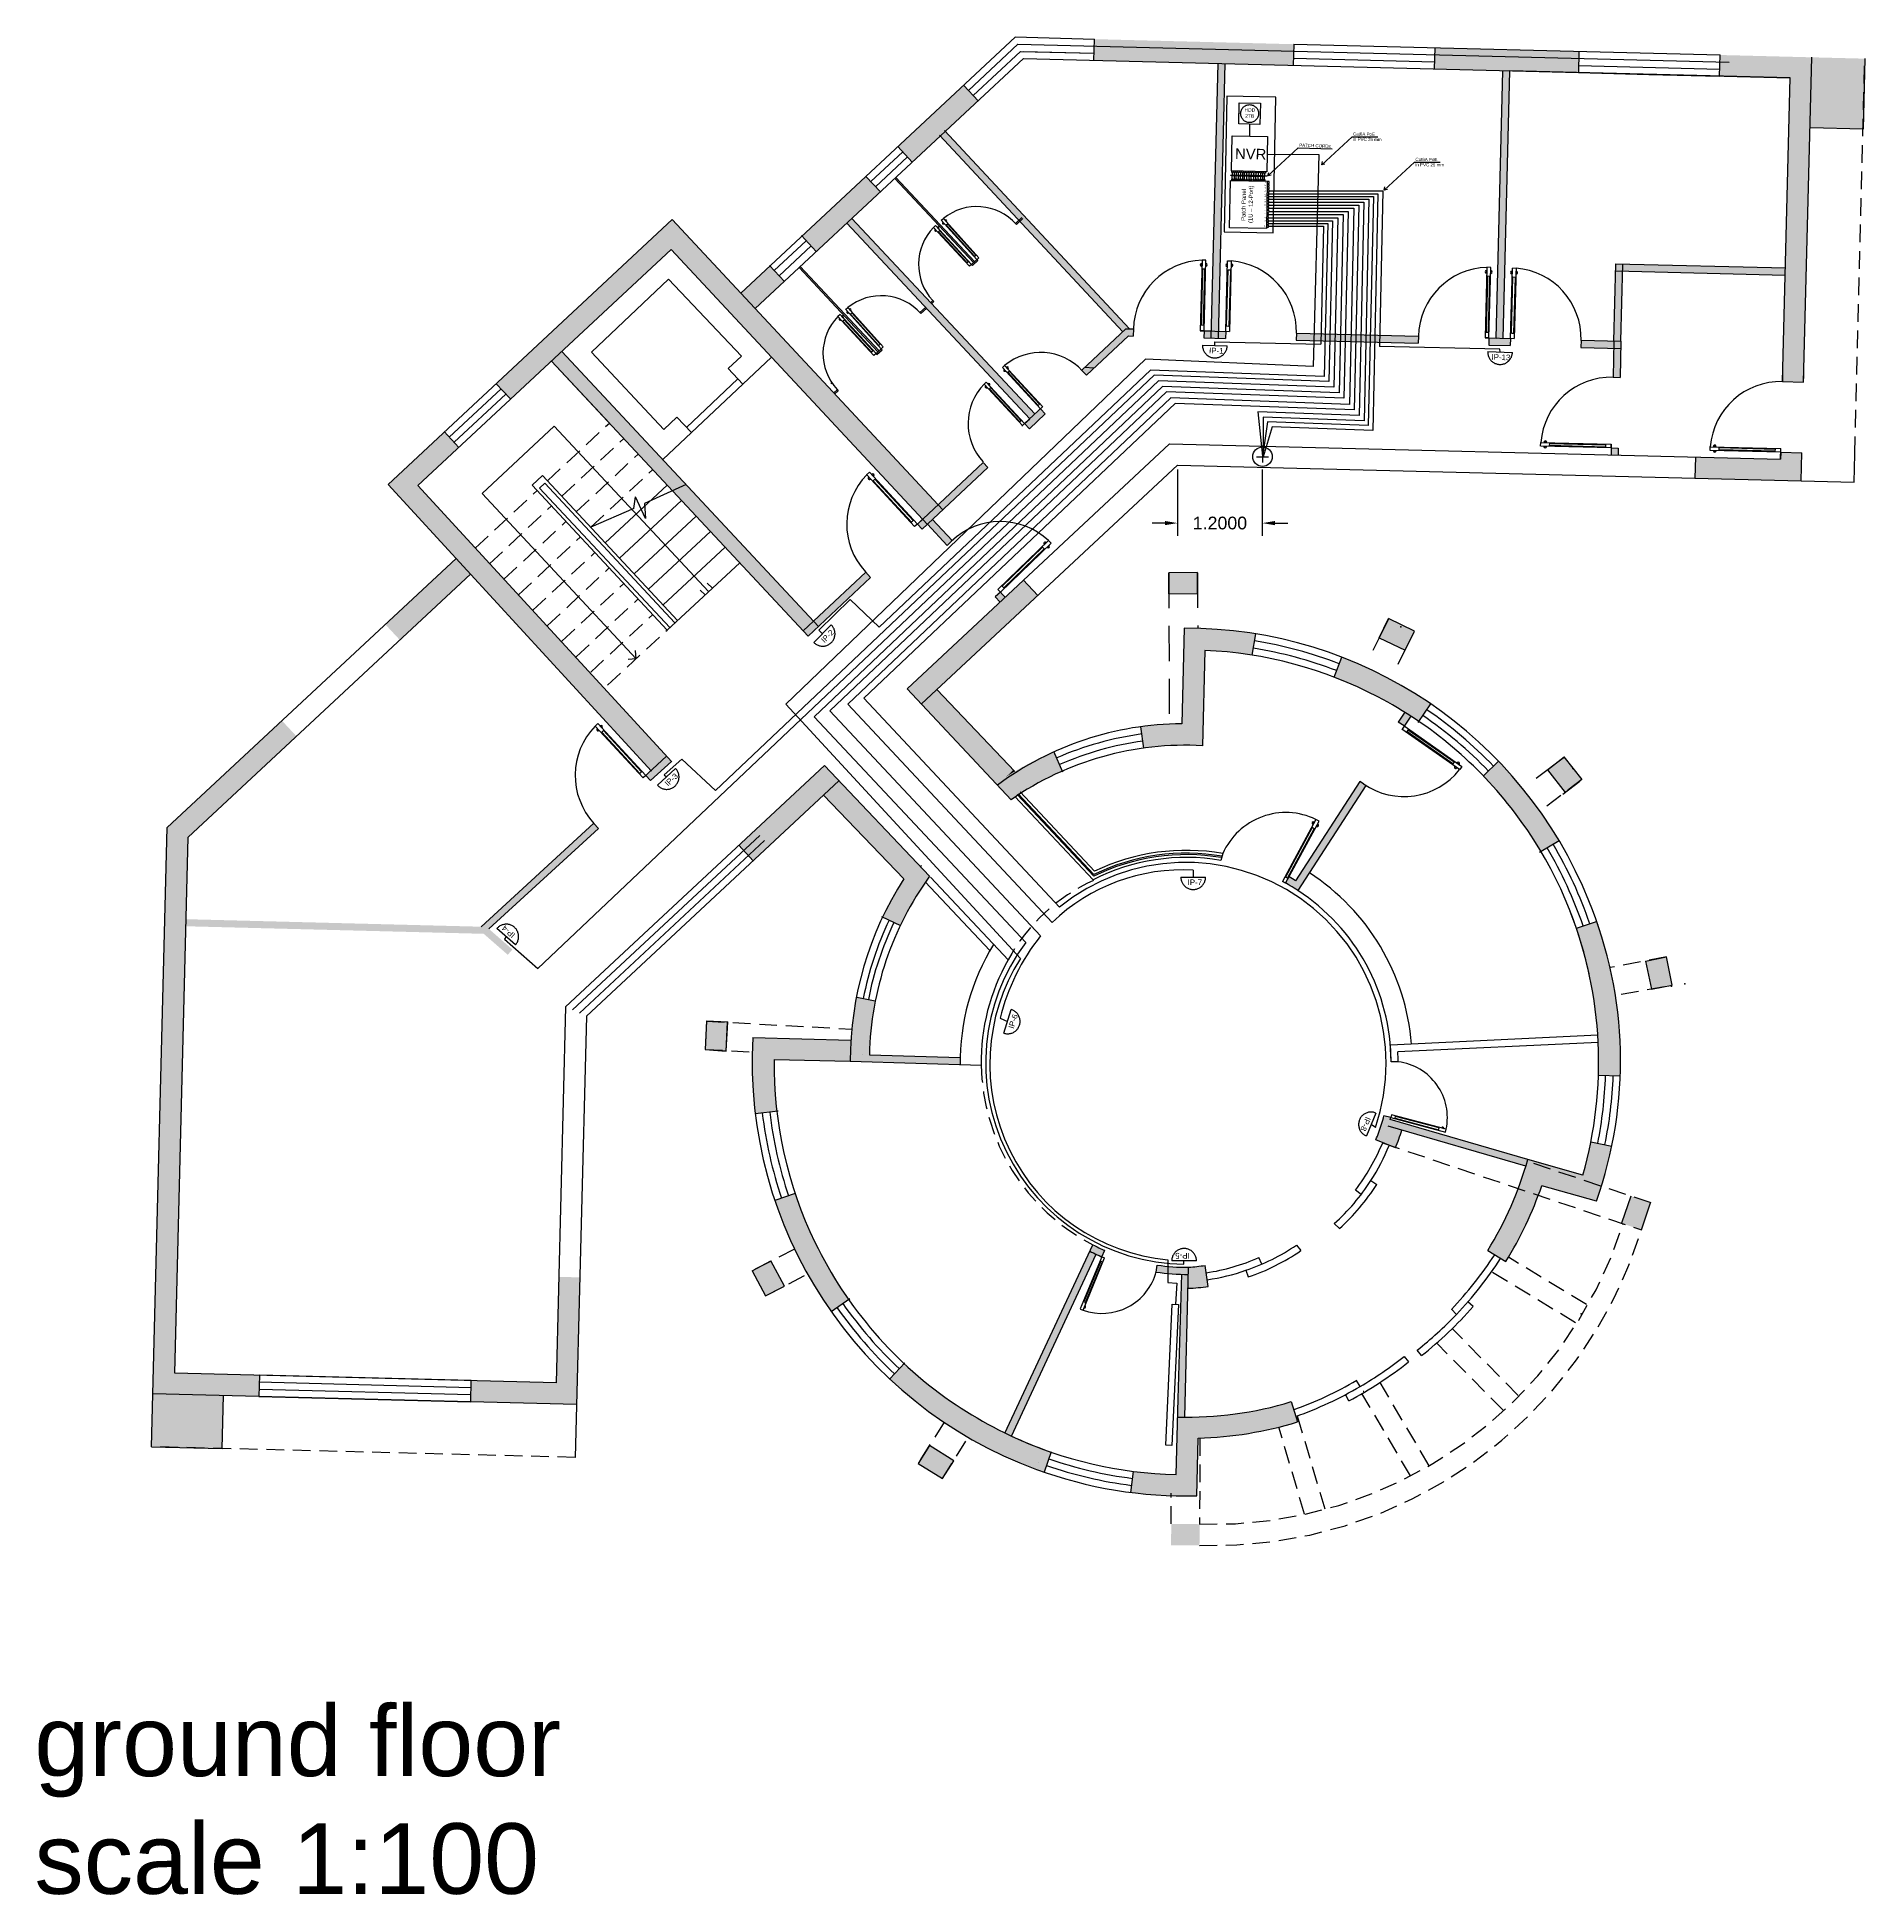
# Model space of a CAD drawing. Header units: metres. Extents: x -98 to 909, y -67 to 255.
# Drawn here: x 221.04 to 246.91, y 228.48 to 254.78 of the extents above; entities that cross this region are included whole.
import ezdxf

# ---------------------------------------------------------------- set-up
doc = ezdxf.new("R2010")
doc.units = ezdxf.units.M
doc.header["$MEASUREMENT"] = 0
for name, pattern in [('ACAD_ISO05W100', [33, 24, -3, 0, -3, 0, -3]), ('ACAD_ISO06W100', [36, 24, -3, 0, -3, 0, -3, 0, -3]), ('BORDER2', [0.875, 0.25, -0.125, 0.25, -0.125, 0, -0.125]), ('DASHED', [0.75, 0.5, -0.25]), ('DASHED2', [0.375, 0.25, -0.125])]:
    doc.linetypes.add(name, pattern=pattern)
for name, color, linetype in [('bo', 7, 'Continuous'), ('Data Cables', 140, 'Continuous'), ('تكييف', 50, 'Continuous'), ('خط الحرائق', 30, 'BORDER2'), ('خط نظام المراقبة', 60, 'Continuous'), ('نظام المراقبة', 60, 'Continuous')]:
    doc.layers.add(name, color=color, linetype=linetype)
doc.styles.get("Standard").update_dxf_attribs({"font": 'arial.ttf'})
doc.dimstyles.get("Standard").update_dxf_attribs({"dimtxt": 0.18, "dimasz": 0.18, "dimexe": 0.18, "dimexo": 0.0625, "dimgap": 0.09, "dimtad": 0, "dimtih": 1, "dimtoh": 1, "dimdec": 4, "dimzin": 0, "dimdsep": 46, "dimtxsty": 'Standard', "dimcen": 0.09, "dimadec": 0, "dimazin": 0, "dimtfac": 1, "dimtdec": 4, "dimtofl": 0, "dimtmove": 0, "dimatfit": 3, "dimfxl": 1, "dimtolj": 1, "dimtzin": 0, "dimarcsym": 0})

# ---------------------------------------------------------------- blocks, each defined once
blk = doc.blocks.new('*D56')
at = {"layer": 'Defpoints', "color": 0, "transparency": 16777216}
for p in [(237.184, 248.719), (238.384, 248.719), (238.384, 247.897)]:
    blk.add_point(p, dxfattribs=at)
at = {"layer": 'تكييف', "color": 0, "lineweight": -2, "transparency": 16777216}
for p, q in [((237.184, 248.657), (237.184, 247.717)), ((238.384, 248.657), (238.384, 247.717)), ((237.004, 247.897), (236.824, 247.897)), ((238.564, 247.897), (238.744, 247.897))]:
    blk.add_line(p, q, dxfattribs=at)
at = {"layer": 'تكييف', "color": 0, "transparency": 16777216}
for points in [[(237.004, 247.927), (237.004, 247.867), (237.184, 247.897)], [(238.564, 247.927), (238.564, 247.867), (238.384, 247.897)]]:
    blk.add_solid(points, dxfattribs=at)
at = {"layer": 'تكييف', "color": 0, "transparency": 16777216, "insert": (237.784, 247.897), "char_height": 0.18, "attachment_point": 5}
blk.add_mtext('\\A1;1.2000', dxfattribs=at)

msp = doc.modelspace()

# ---------------------------------------------------------------- hatches: boundary and pattern name
at = {"layer": 'bo'}
h = msp.add_hatch(color=256, dxfattribs=at)
h.paths.add_polyline_path([(235.20373, 246.87087), (235.00282, 247.08625), (233.35762, 245.54944), (233.55763, 245.33632)])
h.paths.add_polyline_path([(234.49891, 248.68205), (234.43055, 248.75503), (233.79212, 248.15704), (233.8603, 248.0839)])
h.paths.add_polyline_path([(235.31109, 249.44277), (235.24602, 249.51224), (235.24276, 249.51578), (235.01891, 249.30612), (235.08727, 249.23313)])
h.paths.add_polyline_path([(232.57247, 252.2106), (232.49933, 252.14241), (235.0919, 249.37447), (235.16488, 249.44284)])
h.paths.add_polyline_path([(231.61672, 251.31961), (231.41215, 251.53905), (230.99865, 251.15357), (231.20322, 250.93413)])
h.paths.add_polyline_path([(232.97618, 252.58695), (232.77161, 252.80639), (231.86496, 251.96118), (232.06953, 251.74174)])
h.paths.add_polyline_path([(234.3588, 253.87587), (234.15423, 254.09531), (233.22443, 253.22852), (233.429, 253.00908)])
edge = h.paths.add_edge_path()
edge.add_line((236.49007, 250.54705), (236.5569, 250.54536))
edge.add_line((236.5569, 250.54536), (236.55943, 250.64533))
edge.add_line((236.55943, 250.64533), (236.45163, 250.64806))
edge.add_line((236.45163, 250.64806), (235.82705, 250.06305))
edge.add_arc((235.24602, 249.51224), 0.80062, 42.601962, 43.470949, ccw=False)
edge.add_line((235.83534, 250.05418), (235.8954, 249.99005))
edge.add_line((235.8954, 249.99005), (236.49007, 250.54705))
h.paths.add_polyline_path([(238.8298, 254.67733), (236.00788, 254.74878), (236.00028, 254.44888), (238.8222, 254.37743)])
h = msp.add_hatch(color=256, dxfattribs=at)
h.paths.add_polyline_path([(237.85492, 254.40192), (237.75496, 254.40445), (237.65908, 250.61749), (237.75904, 250.61496)])
h.paths.add_polyline_path([(237.86589, 250.61225), (237.75904, 250.61496), (237.75651, 250.51499), (237.86336, 250.51228)])
h.paths.add_polyline_path([(237.75904, 250.61496), (237.65908, 250.61749), (237.65654, 250.51752), (237.75651, 250.51499)])
h.paths.add_polyline_path([(237.65908, 250.61749), (237.5591, 250.61991), (237.55658, 250.52005), (237.65654, 250.51752)])
h.paths.add_polyline_path([(240.59331, 250.5432), (238.86557, 250.58694), (238.86304, 250.48697), (240.59078, 250.44323)])
h.paths.add_polyline_path([(241.89749, 250.51018), (241.69296, 250.51535), (241.59299, 250.51777), (241.59057, 250.41792), (241.89496, 250.41021)])
h.paths.add_polyline_path([(241.80559, 251.01275), (241.70309, 250.91521), (241.69296, 250.51535), (241.79293, 250.51282)])
h.paths.add_polyline_path([(241.88881, 254.29979), (241.78884, 254.30232), (241.70309, 250.91521), (241.80559, 251.01275)])
h.paths.add_polyline_path([(242.86577, 254.57515), (240.82916, 254.62671), (240.82156, 254.32681), (242.85818, 254.27524)])
h.paths.add_polyline_path([(245.47957, 254.50897), (244.86513, 254.52453), (244.85754, 254.22462), (245.17239, 254.21665)])
h.paths.add_polyline_path([(246.16471, 254.49162), (245.47957, 254.50897), (245.17239, 254.21665), (245.85722, 254.19931), (245.74838, 249.90069), (246.04828, 249.8931), (246.05082, 249.99307)])
h.paths.add_polyline_path([(246.02297, 248.89342), (245.72307, 248.90101), (245.72054, 248.80104), (244.52175, 248.83139), (244.51416, 248.53149), (246.01285, 248.49355)])
h = msp.add_hatch(color=256, dxfattribs=at)
h.paths.add_polyline_path([(223.67743, 235.54472), (222.67775, 235.57003), (222.65877, 234.82027), (223.65845, 234.79496)])
h.paths.add_polyline_path([(246.91447, 254.47264), (246.16471, 254.49162), (246.1394, 253.49194), (246.88916, 253.47296)])
for points in [[(233.89674, 253.44512), (233.82359, 253.37693), (236.40639, 250.60569), (236.45163, 250.64806), (236.50553, 250.64669)], [(235.55356, 244.3867), (235.43334, 244.66484, 0.04004778), (234.75833, 244.30648), (234.63463, 244.18877), (234.83002, 243.98058, -0.04835804)], [(230.01708, 244.52222), (229.94943, 244.59587), (229.7285, 244.39291), (229.65509, 244.32501), (229.72251, 244.25162)], [(234.88039, 244.38184), (234.86003, 244.40326), (234.75833, 244.30648, -0.00750564)], [(228.98609, 243.5751), (228.91844, 243.64875), (227.3223, 242.18246), (223.14796, 242.28878), (223.14543, 242.18881), (227.36094, 242.08208), (227.701, 241.78472), (227.76683, 241.86), (227.43498, 242.15018)], [(240.35906, 239.30168), (242.11491, 238.79257, 0.00500014), (242.14287, 238.88858), (240.19491, 239.45078, 0.00252448), (240.20296, 239.47999), (240.10651, 239.50605, -0.01085688), (240.07102, 239.38519, -0.0202297), (239.99105, 239.1646), (240.26873, 239.05103, 0.0214761)], [(243.88148, 238.27391), (243.60073, 238.36814), (243.47144, 237.98349), (243.75233, 237.88908)]]:
    msp.add_hatch(color=256, dxfattribs=at).paths.add_polyline_path(points)
h = msp.add_hatch(color=256, dxfattribs=at)
h.paths.add_polyline_path([(234.88987, 252.14078, -0.00457166), (234.89917, 252.13067), (234.90345, 252.12609), (234.94938, 252.16901), (234.93574, 252.18364)])
h.paths.add_polyline_path([(234.35478, 251.6134), (234.34113, 251.62801), (234.26835, 251.56), (234.282, 251.54539)])
h.paths.add_polyline_path([(234.30955, 251.5985), (233.19562, 252.79152), (233.18099, 252.77788), (234.29494, 251.58485)])
h = msp.add_hatch(color=256, dxfattribs=at)
h.paths.add_polyline_path([(227.17207, 247.17616), (226.96912, 247.39711), (225.96714, 246.46302), (226.17171, 246.24358)], flags=17)
h.paths.add_polyline_path([(226.42985, 248.42771), (227.00859, 248.96723), (226.80558, 249.18812), (226.00746, 248.44409), (229.7285, 244.39291), (229.94943, 244.59587)])
h.paths.add_polyline_path([(228.12362, 250.0067), (227.91568, 250.22299), (227.53705, 249.87002), (227.74162, 249.65059)])
h.paths.add_polyline_path([(230.01443, 251.76938), (233.57316, 247.95196), (233.79212, 248.15704), (230.0293, 252.19338), (227.91568, 250.22299), (228.12362, 250.0067)])
h.paths.add_polyline_path([(228.46813, 250.32786), (228.32184, 250.19149), (229.14009, 249.31376), (231.88429, 246.37008), (232.03026, 246.5068)])
h.paths.add_polyline_path([(232.09844, 246.43366), (232.03026, 246.5068), (231.88429, 246.37008), (231.95247, 246.29694)])
h.paths.add_polyline_path([(232.8387, 247.12703), (232.77035, 247.20001), (232.03026, 246.5068), (232.09844, 246.43366)])
h.paths.add_polyline_path([(233.57316, 247.95196), (233.50018, 247.8836), (233.56854, 247.81062), (233.64135, 247.87882)])
h.paths.add_polyline_path([(233.8603, 248.0839), (233.79212, 248.15704), (233.57316, 247.95196), (233.64135, 247.87882)])
h = msp.add_hatch(color=256, dxfattribs=at)
h.paths.add_polyline_path([(233.62814, 250.93724), (233.61447, 250.95184), (233.53642, 250.87892, -0.006656), (233.54991, 250.86415)])
h.paths.add_polyline_path([(233.73325, 251.03262), (233.7196, 251.04723), (233.68895, 251.0186), (233.70263, 251.004)])
h.paths.add_polyline_path([(233.00121, 250.3515), (232.98756, 250.36611), (232.91477, 250.2981), (232.92842, 250.28349)])
h.paths.add_polyline_path([(231.84308, 251.53064), (231.82845, 251.517), (232.94242, 250.32394), (232.95703, 250.33759)])
h.paths.add_polyline_path([(232.37964, 249.77076), (232.36598, 249.78537), (232.31689, 249.7395), (232.33053, 249.72488)])
h = msp.add_hatch(color=256, dxfattribs=at)
h.paths.add_polyline_path([(243.42381, 248.95923), (243.32384, 248.96176), (243.32131, 248.86179), (243.42128, 248.85926)])
h.paths.add_polyline_path([(243.45954, 250.3706), (243.35957, 250.37313), (243.34915, 249.96144), (243.44912, 249.9589)])
h.paths.add_polyline_path([(243.46207, 250.47056), (243.3621, 250.47309), (243.35957, 250.37313), (243.45954, 250.3706)])
h.paths.add_polyline_path([(243.48731, 251.46721), (243.38734, 251.46974), (243.3621, 250.47309), (243.46207, 250.47056)])
h.paths.add_polyline_path([(243.3621, 250.47309), (242.89717, 250.48487), (242.89464, 250.3849), (243.35957, 250.37313)])
h.paths.add_polyline_path([(243.48984, 251.56718), (243.38987, 251.56971), (243.38734, 251.46974), (243.48731, 251.46721)])
h.paths.add_polyline_path([(245.7891, 251.50897), (243.48984, 251.56718), (243.48731, 251.46721), (245.78657, 251.409)])
h = msp.add_hatch(color=256, dxfattribs=at)
h.paths.add_polyline_path([(233.71484, 247.94765), (233.64186, 247.87929), (233.92028, 247.58154), (233.99332, 247.64984)])
h.paths.add_polyline_path([(234.6763, 246.91944), (234.60326, 246.85114), (234.67157, 246.77809), (234.74461, 246.84639)])
h = msp.add_hatch(color=256, dxfattribs=at)
h.paths.add_polyline_path([(237.46604, 247.19962), (237.05846, 247.19431), (237.06237, 246.8939), (237.46644, 246.89962)])
h.paths.add_polyline_path([(237.56878, 246.09494, -0.02905846), (238.24207, 246.02666), (238.29134, 246.32832, 0.04147576), (237.27619, 246.40866), (237.24385, 245.05631, 0.03044507), (236.66428, 245.01057), (236.70622, 244.71203, -0.04842555), (237.53647, 244.74408)])
h.paths.add_polyline_path([(235.55356, 244.3867), (235.43334, 244.66484, 0.04004778), (234.75833, 244.30648), (234.63463, 244.18877), (234.83002, 243.98058, -0.04835804)])
h = msp.add_hatch(color=256, dxfattribs=at)
h.paths.add_polyline_path([(239.50965, 245.99805), (239.40087, 245.71553, -0.02905454), (240.01774, 245.43744, -0.02906103), (240.59834, 245.08963), (240.76775, 245.33771, 0.05796618)])
h.paths.add_polyline_path([(240.53798, 246.36784), (240.17065, 246.54452), (240.04043, 246.27378), (240.40479, 246.09903)])
h = msp.add_hatch(color=256, dxfattribs=at)
edge = h.paths.add_edge_path()
edge.add_line((233.77787, 245.54164), (233.55763, 245.33632))
edge.add_line((233.55763, 245.33632), (234.63463, 244.18877))
edge.add_arc((234.62147, 244.32646), 0.13831, 275.463244, 351.696307)
edge.add_line((234.75833, 244.30648), (234.86003, 244.40326))
edge.add_line((234.86003, 244.40326), (233.77787, 245.54164))
h = msp.add_hatch(color=256, dxfattribs=at)
h.paths.add_polyline_path([(239.8495, 244.18343, -0.0100674), (239.81606, 244.20587), (239.76591, 244.23833), (238.85602, 242.83254, 0.00899562), (238.76257, 242.88664), (238.71508, 242.79845, -0.01723274), (238.88636, 242.69538)])
h.paths.add_polyline_path([(240.48481, 245.165, 0.00429045), (240.4004, 245.21862), (240.3089, 245.07726), (240.39285, 245.02292)])
h = msp.add_hatch(color=256, dxfattribs=at)
h.paths.add_polyline_path([(232.38885, 244.24681), (232.18345, 244.46267), (231.42037, 243.75093), (230.97256, 243.33397), (231.17575, 243.11591), (231.61796, 243.52816)])
h.paths.add_polyline_path([(228.72182, 237.21756), (228.42192, 237.22516), (228.38395, 235.72564), (227.18408, 235.75602), (227.17649, 235.45611), (228.67626, 235.41814)])
h.paths.add_polyline_path([(222.98517, 235.86233), (223.17733, 243.45219), (224.7088, 244.87987), (224.50423, 245.09931), (222.88062, 243.58572), (222.67767, 235.57002), (224.17745, 235.53204), (224.18504, 235.83195)])
h.paths.add_polyline_path([(227.36086, 242.08206), (227.70092, 241.7847), (227.76675, 241.85998), (227.43489, 242.15016), (228.986, 243.57509), (228.91835, 243.64873), (227.32222, 242.18244), (223.14788, 242.28876), (223.14534, 242.18879)])
h = msp.add_hatch(color=256, dxfattribs=at)
h.paths.add_polyline_path([(241.72964, 244.52463), (241.51405, 244.31705, -0.02912761), (241.95559, 243.80206, -0.02865987), (242.32858, 243.24881), (242.58574, 243.40166, 0.05760506)])
h.paths.add_polyline_path([(242.66153, 244.58442), (242.47504, 244.44332), (242.42251, 244.40238), (242.67043, 244.08498), (242.90989, 244.26572)])
h = msp.add_hatch(color=256, dxfattribs=at)
h.paths.add_polyline_path([(232.55898, 240.57711), (231.17014, 240.61228, 0.04406245), (231.20519, 239.53103), (231.5101, 239.56794, -0.0317016), (231.47052, 240.30458), (232.54955, 240.27726, -0.01569933)])
h.paths.add_polyline_path([(232.05049, 237.71406, -0.03195706), (231.77031, 238.40289), (231.48267, 238.30611, 0.07218005), (232.28133, 236.73057), (232.52667, 236.90325, -0.04043351)])
h.paths.add_polyline_path([(232.90411, 241.13101), (232.63637, 241.18376, 0.04775131), (232.54955, 240.27726), (234.10633, 240.2324, -0.00795211), (234.10677, 240.3328), (232.82075, 240.36955, -0.04276593)])
h.paths.add_polyline_path([(233.67343, 242.89685), (233.48505, 243.09481), (233.27367, 242.89366), (233.30705, 242.85879, 0.03222429), (233.00863, 242.32069), (233.25917, 242.20077, -0.0452326)])
h.paths.add_polyline_path([(232.38889, 244.24678), (232.17335, 244.04307), (233.27367, 242.89366), (233.48505, 243.09481)])
h = msp.add_hatch(color=256, dxfattribs=at)
h.paths.add_polyline_path([(243.11779, 242.25882), (242.83141, 242.16043, -0.02870429), (243.01115, 241.51678, -0.06206129), (243.14287, 240.07736), (243.45157, 240.06726, 0.09403071)])
h.paths.add_polyline_path([(244.10485, 241.75587), (243.8107, 241.69476), (243.89334, 241.2992), (244.18776, 241.35678)])
h = msp.add_hatch(color=256, dxfattribs=at)
h.paths.add_polyline_path([(237.09434, 233.7264), (237.09234, 233.42598), (237.49433, 233.4233), (237.49667, 233.72327)])
h.paths.add_polyline_path([(233.85603, 234.36967), (234.01441, 234.62443), (233.67175, 234.838), (233.51313, 234.58286)])
h.paths.add_polyline_path([(231.35213, 236.9556), (231.61753, 237.09548), (231.42787, 237.44533), (231.16006, 237.30897)])
h.paths.add_polyline_path([(230.80343, 240.62302), (230.81429, 240.82891), (230.51432, 240.84549), (230.49371, 240.44624), (230.60985, 240.43978)])
h.paths.add_polyline_path([(230.79323, 240.42958), (230.80343, 240.62302), (230.60985, 240.43978)])
h = msp.add_hatch(color=256, dxfattribs=at)
h.paths.add_polyline_path([(242.29197, 238.37993), (242.00743, 238.47557, -0.04894449), (241.57549, 237.59974), (241.83031, 237.4414, 0.04945687)])
h.paths.add_polyline_path([(242.1348, 238.86012, -0.020263), (242.00743, 238.47557), (242.29197, 238.37993, 0.00676583), (242.34045, 238.51492), (243.11357, 238.29618, 0.00938597), (243.18421, 238.50793)])
h.paths.add_polyline_path([(243.3317, 239.07644), (243.03559, 239.13783, -0.02086024), (242.92143, 238.66388), (242.14287, 238.88858, -0.00147924), (242.1348, 238.86012), (243.18421, 238.50793, 0.0247094)])
h = msp.add_hatch(color=256, dxfattribs=at)
h.paths.add_polyline_path([(238.881, 235.17108), (238.79313, 235.45792, -0.08170211), (237.18452, 235.2407), (237.16387, 234.42505, -0.02604963), (236.55715, 234.47095), (236.51898, 234.1734, 0.03824205), (237.45638, 234.12541), (237.47702, 234.94071, 0.06741606)])
h.paths.add_polyline_path([(235.39237, 234.74386, -0.02593719), (234.83079, 234.97114, -0.03858205), (234.04928, 235.41218, -0.04043568), (233.31323, 235.99741), (233.10905, 235.77916, 0.10013943), (235.18512, 234.49918, 0.00471958), (235.2944, 234.46027)])
h.paths.add_polyline_path([(236.03108, 237.54522, -0.00791223), (235.94374, 237.58746), (234.74054, 235.01421, 0.00429325), (234.83079, 234.97114)])
h.paths.add_polyline_path([(237.33861, 237.26019, -0.00786418), (237.24219, 237.26119), (237.19109, 235.50034), (237.18452, 235.2407, 0.00522522), (237.289, 235.23878)])
h.paths.add_polyline_path([(237.34107, 237.36021, -0.03778196), (236.89458, 237.39112), (236.88016, 237.29216, 0.03752917), (237.33861, 237.26019)])
h.paths.add_polyline_path([(236.15212, 237.60067, -0.01544457), (235.98612, 237.67809), (235.94374, 237.58746, 0.0152005), (236.11267, 237.50878)])
h.paths.add_polyline_path([(237.57444, 237.38684, -0.0202297), (237.34111, 237.36203), (237.33378, 237.06333, 0.02972893), (237.6182, 237.09005)])

# ---------------------------------------------------------------- linework, layer by layer
for p, q in [((230.99865, 251.15357), (234.88568, 254.77719)), ((234.9242, 254.67619), (234.22513, 254.01978)), ((236.00779, 254.74546), (234.88568, 254.77719)), ((234.9242, 254.67619), (244.99402, 254.42123)), ((236.00028, 254.44888), (236.00788, 254.74878)), ((238.8298, 254.67733), (238.8222, 254.37743)), ((238.8298, 254.67733), (244.86513, 254.52453)), ((240.82156, 254.32681), (240.82916, 254.62671)), ((231.20322, 250.93413), (235.00061, 254.47419)), ((234.29061, 253.94902), (234.9623, 254.57519)), ((234.9623, 254.57519), (236.00282, 254.54885)), ((235.00061, 254.47419), (245.85722, 254.19931)), ((235.00314, 254.57416), (236.00282, 254.54885)), ((237.75496, 254.40445), (237.65654, 250.51752)), ((237.85492, 254.40192), (237.75651, 250.51499)), ((238.82474, 254.4774), (240.82409, 254.42678)), ((242.86577, 254.57515), (242.85818, 254.27524)), ((242.86071, 254.37521), (244.86007, 254.32459)), ((244.85754, 254.22462), (244.86513, 254.52453)), ((246.04828, 249.8931), (246.16471, 254.49162)), ((246.91447, 254.47264), (246.88916, 253.47296)), ((234.15668, 254.09268), (234.3588, 253.87587)), ((241.69296, 250.51535), (241.78884, 254.30232)), ((241.79293, 250.51282), (241.88881, 254.29979)), ((245.85722, 254.19931), (241.88881, 254.29979)), ((242.85818, 254.27524), (243.85786, 254.24993)), ((245.85722, 254.19931), (243.85786, 254.24993)), ((243.85786, 254.24993), (244.85754, 254.22462)), ((245.74838, 249.90069), (245.85722, 254.19931)), ((236.40879, 250.60312), (233.81333, 253.38794)), ((236.50553, 250.64669), (233.88648, 253.45613)), ((246.88916, 253.47296), (246.1394, 253.49194)), ((232.83979, 252.73323), (233.29241, 253.15556)), ((232.90801, 252.66011), (233.36063, 253.08245)), ((233.42861, 253.00949), (233.22443, 253.22852)), ((232.97618, 252.58695), (232.77161, 252.80639)), ((233.18099, 252.77788), (234.29493, 251.58485)), ((233.19562, 252.79152), (234.30955, 251.5985)), ((226.00746, 248.44409), (230.0293, 252.19338)), ((233.86155, 248.08257), (230.0293, 252.19338)), ((232.49941, 252.14232), (235.0919, 249.37447)), ((232.57239, 252.21068), (235.16488, 249.44284)), ((233.75835, 252.11135), (233.7292, 252.08439)), ((233.72996, 252.08366), (234.23924, 251.53308)), ((233.76986, 252.03573), (233.7504, 252.05677)), ((234.26834, 251.56), (233.75906, 252.11058)), ((233.80374, 252.06707), (233.78428, 252.0881)), ((233.80578, 252.01337), (233.79996, 252.00798)), ((233.81761, 252.03561), (233.80014, 252.01946)), ((233.80014, 252.01946), (234.206, 251.58069)), ((234.22347, 251.59684), (233.81761, 252.03561)), ((233.83839, 252.18452), (233.86786, 252.21113)), ((234.34186, 251.62721), (233.8391, 252.18374)), ((233.87843, 252.13535), (233.85922, 252.15661)), ((233.86852, 252.21032), (234.37128, 251.65378)), ((233.91268, 252.16629), (233.89347, 252.18755)), ((233.90852, 252.11872), (233.92617, 252.13467)), ((234.30919, 251.6752), (233.90852, 252.11872)), ((233.92617, 252.13467), (234.32684, 251.69115)), ((233.93174, 252.12851), (233.93762, 252.13382)), ((234.88987, 252.14078), (234.98107, 252.226)), ((234.89917, 252.13067), (234.90345, 252.12609)), ((234.90345, 252.12609), (234.99473, 252.21139)), ((226.42985, 248.42771), (230.01443, 251.76938)), ((233.64259, 247.87749), (230.01443, 251.76938)), ((231.4735, 251.47321), (231.92612, 251.89554)), ((231.54172, 251.40009), (231.99434, 251.82243)), ((232.06953, 251.74174), (231.85814, 251.9685)), ((231.61672, 251.31961), (231.40533, 251.54637)), ((231.82845, 251.517), (232.94238, 250.32398)), ((231.84308, 251.53064), (232.95699, 250.33763)), ((234.20198, 251.58504), (234.19616, 251.57965)), ((234.22347, 251.59684), (234.206, 251.58069)), ((234.22527, 251.60657), (234.21945, 251.60119)), ((234.26834, 251.56), (234.23924, 251.53308)), ((234.26834, 251.56), (234.282, 251.54539)), ((234.26835, 251.56), (234.3701, 251.65509)), ((234.282, 251.54539), (234.35478, 251.6134)), ((234.29933, 251.67428), (234.30522, 251.6796)), ((234.30919, 251.6752), (234.32684, 251.69115)), ((234.32287, 251.69554), (234.32875, 251.70086)), ((234.34113, 251.62801), (234.35479, 251.6134)), ((237.53049, 251.6195), (237.50633, 250.62119)), ((237.53799, 251.49307), (237.51874, 250.69749)), ((237.52416, 251.53671), (237.52508, 251.57485)), ((237.53773, 251.48203), (237.52717, 251.48228)), ((237.5833, 251.61961), (237.53045, 251.62089)), ((237.56966, 251.49231), (237.53799, 251.49307)), ((237.5504, 250.69672), (237.56966, 251.49231)), ((237.5591, 250.61991), (237.58327, 251.61822)), ((237.57995, 251.481), (237.56939, 251.48126)), ((237.58559, 251.53522), (237.58651, 251.57336)), ((237.86589, 250.61214), (237.89227, 251.6104)), ((237.87846, 250.68842), (237.89949, 251.48396)), ((237.88576, 251.52762), (237.88676, 251.56576)), ((237.88865, 251.47319), (237.8992, 251.47291)), ((237.89231, 251.61179), (237.94516, 251.61039)), ((237.89949, 251.48396), (237.93116, 251.48312)), ((237.93116, 251.48312), (237.91013, 250.68758)), ((237.94504, 251.609), (237.91866, 250.61075)), ((237.93086, 251.47207), (237.94142, 251.47179)), ((237.94718, 251.526), (237.94819, 251.56414)), ((241.56438, 251.51737), (241.54021, 250.51905)), ((241.55805, 251.43458), (241.55897, 251.47272)), ((241.61719, 251.51748), (241.56434, 251.51876)), ((241.59299, 250.51777), (241.61716, 251.51609)), ((241.61948, 251.43309), (241.6204, 251.47123)), ((241.89749, 250.51007), (241.92387, 251.50832)), ((241.91736, 251.42555), (241.91837, 251.46368)), ((241.92391, 251.50972), (241.97676, 251.50832)), ((241.97665, 251.50693), (241.95026, 250.50867)), ((241.97878, 251.42392), (241.97979, 251.46206)), ((243.3621, 250.47309), (243.38987, 251.56971)), ((243.38734, 251.46974), (245.78657, 251.409)), ((243.38987, 251.56971), (245.7891, 251.50897)), ((243.46207, 250.47056), (243.48984, 251.56718)), ((228.88696, 250.31881), (229.97887, 251.35049)), ((231.00903, 250.26019), (229.97887, 251.35049)), ((241.57188, 251.39094), (241.55262, 250.59536)), ((241.57161, 251.37989), (241.56106, 251.38015)), ((241.60355, 251.39017), (241.57188, 251.39094)), ((241.58429, 250.59459), (241.60355, 251.39017)), ((241.61383, 251.37887), (241.60328, 251.37913)), ((241.91007, 250.58634), (241.93109, 251.38188)), ((241.92025, 251.37111), (241.9308, 251.37083)), ((241.93109, 251.38188), (241.96276, 251.38104)), ((241.96276, 251.38104), (241.94173, 250.5855)), ((241.96247, 251.37), (241.97302, 251.36972)), ((232.48482, 250.92262), (232.51428, 250.94923)), ((232.98828, 250.36531), (232.48552, 250.92184)), ((232.51494, 250.94842), (233.0177, 250.39188)), ((232.5591, 250.90439), (232.53989, 250.92565)), ((233.53642, 250.87892), (233.61448, 250.95186)), ((233.54991, 250.86415), (233.62814, 250.93724)), ((233.68897, 251.01861), (233.7196, 251.04723)), ((233.70263, 251.004), (233.73325, 251.03262)), ((233.717, 251.05001), (233.73325, 251.03262)), ((232.40478, 250.84945), (232.37563, 250.82249)), ((232.37638, 250.82176), (232.88566, 250.27118)), ((232.41628, 250.77383), (232.39683, 250.79487)), ((232.91477, 250.2981), (232.40549, 250.84868)), ((232.45016, 250.80517), (232.4307, 250.8262)), ((232.4522, 250.75147), (232.44638, 250.74608)), ((232.46403, 250.77371), (232.44657, 250.75756)), ((232.44657, 250.75756), (232.85243, 250.31879)), ((232.86989, 250.33494), (232.46403, 250.77371)), ((232.52485, 250.87345), (232.50565, 250.89471)), ((232.55494, 250.85682), (232.5726, 250.87277)), ((232.95561, 250.4133), (232.55494, 250.85682)), ((232.5726, 250.87277), (232.97326, 250.42925)), ((232.57816, 250.86661), (232.58405, 250.87192)), ((237.51893, 250.70537), (237.50837, 250.70563)), ((237.5504, 250.69672), (237.51874, 250.69749)), ((237.56115, 250.70435), (237.55059, 250.7046)), ((237.86812, 250.69658), (237.87867, 250.6963)), ((237.87846, 250.68842), (237.91013, 250.68758)), ((237.91034, 250.69546), (237.92089, 250.69518)), ((232.94576, 250.41238), (232.95164, 250.4177)), ((232.95561, 250.4133), (232.97326, 250.42925)), ((232.96929, 250.43364), (232.97518, 250.43896)), ((235.82705, 250.06305), (236.45163, 250.64806)), ((235.8954, 249.99005), (236.49007, 250.54705)), ((236.45163, 250.64806), (236.55943, 250.64533)), ((236.49007, 250.54705), (236.5569, 250.54536)), ((236.55943, 250.64533), (236.5569, 250.54536)), ((237.50633, 250.62136), (237.91866, 250.61092)), ((237.5591, 250.61991), (237.50633, 250.62119)), ((237.5591, 250.61991), (237.55658, 250.52005)), ((237.55658, 250.52005), (237.86336, 250.51228)), ((237.5591, 250.61991), (237.65908, 250.61749)), ((237.86589, 250.61225), (237.86336, 250.51228)), ((238.86557, 250.58694), (238.86304, 250.48697)), ((238.86304, 250.48697), (240.59078, 250.44323)), ((238.86557, 250.58694), (240.59331, 250.5432)), ((240.59328, 250.54197), (240.59078, 250.44323)), ((241.59299, 250.51777), (241.54021, 250.51905)), ((241.54022, 250.51922), (241.95027, 250.50884)), ((241.55281, 250.60324), (241.54226, 250.60349)), ((241.58429, 250.59459), (241.55262, 250.59536)), ((241.59503, 250.60222), (241.58448, 250.60247)), ((241.59299, 250.51789), (241.59057, 250.41792)), ((241.59057, 250.41792), (241.89496, 250.41021)), ((241.59299, 250.51777), (241.69296, 250.51535)), ((241.89749, 250.51018), (241.89496, 250.41021)), ((241.89972, 250.5945), (241.91028, 250.59422)), ((241.91007, 250.58634), (241.94173, 250.5855)), ((241.94194, 250.59339), (241.95249, 250.59311)), ((242.89717, 250.48487), (242.89464, 250.3849)), ((242.89717, 250.48487), (243.46207, 250.47056)), ((243.3621, 250.47309), (243.34915, 249.96144)), ((243.46207, 250.47056), (243.44912, 249.9589)), ((231.95371, 246.29561), (228.32184, 250.19149)), ((228.32184, 250.19149), (229.14009, 249.31376)), ((232.09968, 246.43233), (228.46813, 250.32786)), ((228.88696, 250.31881), (229.90902, 249.22092)), ((231.43312, 250.24814), (229.89697, 248.79682)), ((231.00903, 250.26019), (230.82247, 250.08393)), ((232.84841, 250.32314), (232.84258, 250.31775)), ((232.86989, 250.33494), (232.85243, 250.31879)), ((232.87169, 250.34467), (232.86587, 250.33929)), ((232.91477, 250.2981), (232.88566, 250.27118)), ((232.91477, 250.2981), (233.01653, 250.39318)), ((232.91477, 250.2981), (232.92842, 250.28349)), ((232.92842, 250.28349), (233.00121, 250.3515)), ((232.98756, 250.36611), (233.00121, 250.3515)), ((242.89464, 250.3849), (243.45954, 250.3706)), ((227.73348, 249.65932), (227.53705, 249.87002)), ((230.95982, 249.93854), (230.23293, 249.25179)), ((231.0285, 249.86586), (230.82247, 250.08393)), ((232.27376, 249.8838), (232.28998, 249.86645)), ((234.47484, 249.8943), (234.44377, 249.86556)), ((235.01849, 249.30657), (234.47559, 249.89348)), ((234.52322, 249.8471), (234.50248, 249.86953)), ((234.70408, 250.10155), (234.73524, 250.1302)), ((235.24602, 249.51224), (234.70484, 250.10073)), ((234.74723, 250.04952), (234.72655, 250.072)), ((234.73595, 250.12934), (235.27713, 249.54085)), ((234.78344, 250.08282), (234.76276, 250.1053)), ((234.77946, 250.03208), (234.79813, 250.04924)), ((235.21074, 249.56309), (234.77946, 250.03208)), ((234.79813, 250.04924), (235.22941, 249.58026)), ((234.80411, 250.04273), (234.81034, 250.04845)), ((235.83534, 250.05418), (235.8954, 249.99005)), ((243.34915, 249.96144), (243.44912, 249.9589)), ((245.75091, 250.00066), (245.74838, 249.90069)), ((245.74838, 249.90069), (246.04828, 249.8931)), ((246.04828, 249.8931), (246.05082, 249.99307)), ((226.87325, 249.11449), (227.60524, 249.79688)), ((226.94092, 249.04086), (227.67343, 249.72373)), ((232.31714, 249.73973), (232.36598, 249.78537)), ((232.33079, 249.72512), (232.37964, 249.77076)), ((232.36342, 249.78811), (232.37964, 249.77076)), ((234.44457, 249.86478), (234.98746, 249.27787)), ((234.4871, 249.8137), (234.46636, 249.83612)), ((234.52539, 249.78985), (234.51919, 249.78411)), ((234.538, 249.81357), (234.51939, 249.79635)), ((234.51939, 249.79635), (234.95203, 249.32862)), ((234.97065, 249.34584), (234.538, 249.81357)), ((230.09557, 249.39717), (229.90902, 249.22092)), ((230.3016, 249.1791), (230.09557, 249.39717)), ((234.97065, 249.34584), (234.95203, 249.32862)), ((234.97257, 249.35621), (234.96636, 249.35047)), ((235.01849, 249.30657), (235.0919, 249.37447)), ((235.01891, 249.30612), (235.27361, 249.54468)), ((235.08727, 249.23313), (235.31109, 249.44277)), ((235.21074, 249.56309), (235.22941, 249.58026)), ((235.22514, 249.5849), (235.23136, 249.59062)), ((235.24602, 249.51224), (235.31109, 249.44277)), ((226.80121, 249.19287), (227.00859, 248.96723)), ((228.36027, 249.27035), (227.33623, 248.31571)), ((230.54521, 246.92658), (228.36027, 249.27035)), ((234.94775, 249.33325), (234.94154, 249.32751)), ((235.01849, 249.30657), (234.97973, 249.27072)), ((235.01849, 249.30657), (235.08727, 249.23313)), ((233.35762, 245.54944), (237.06922, 249.02008)), ((237.06922, 249.02008), (245.72054, 248.80104)), ((242.32416, 248.98707), (242.3255, 249.03991)), ((243.32384, 248.96176), (242.32555, 248.98703)), ((242.32689, 249.03981), (243.32517, 249.01453)), ((242.40833, 248.98061), (242.3702, 248.98157)), ((242.40989, 249.04203), (242.37175, 249.043)), ((242.45199, 248.99439), (242.45279, 249.02606)), ((243.24755, 248.97425), (242.45199, 248.99439)), ((242.45279, 249.02606), (243.24835, 249.00591)), ((242.46277, 248.98356), (242.46303, 248.99411)), ((242.46383, 249.02578), (242.4641, 249.03633)), ((243.2394, 248.96389), (243.23967, 248.97445)), ((243.24047, 249.00611), (243.24074, 249.01667)), ((243.24755, 248.97425), (243.24835, 249.00591)), ((243.32517, 249.01453), (243.32131, 248.86179)), ((243.32384, 248.96176), (243.32131, 248.86179)), ((243.32384, 248.96176), (243.32517, 249.01453)), ((243.32384, 248.96176), (243.42381, 248.95923)), ((243.42381, 248.95923), (243.42128, 248.85926)), ((244.51416, 248.53149), (244.52175, 248.83139)), ((244.72339, 248.92632), (244.72473, 248.97917)), ((245.72307, 248.90101), (244.72478, 248.92629)), ((244.72612, 248.97906), (245.72441, 248.95378)), ((244.80757, 248.91986), (244.76943, 248.92083)), ((244.80912, 248.98129), (244.77098, 248.98225)), ((244.85122, 248.93365), (244.85202, 248.96531)), ((245.64678, 248.9135), (244.85122, 248.93365)), ((244.85202, 248.96531), (245.64758, 248.94517)), ((244.862, 248.92281), (244.86226, 248.93337)), ((244.86307, 248.96503), (244.86333, 248.97559)), ((245.63863, 248.90315), (245.6389, 248.9137)), ((245.6397, 248.94537), (245.63997, 248.95592)), ((245.64678, 248.9135), (245.64758, 248.94517)), ((245.72054, 248.80104), (245.72441, 248.95378)), ((245.72307, 248.90101), (245.72054, 248.80104)), ((245.72307, 248.90101), (246.02297, 248.89342)), ((246.01285, 248.49355), (246.02297, 248.89342)), ((246.76261, 248.47456), (246.77273, 248.87443)), ((228.19415, 248.56864), (228.04786, 248.43226)), ((230.10502, 246.51887), (228.19415, 248.56864)), ((232.82071, 248.61816), (232.7819, 248.58226)), ((232.78291, 248.58129), (233.461, 247.84821)), ((233.49975, 247.88406), (232.82166, 248.61713)), ((232.88114, 248.5592), (232.85524, 248.58721)), ((233.50018, 247.8836), (234.43055, 248.75503)), ((233.55763, 245.33632), (237.18414, 248.71708)), ((233.56854, 247.81062), (234.49891, 248.68205)), ((234.43055, 248.75503), (234.49891, 248.68205)), ((237.18414, 248.71708), (246.76261, 248.47456)), ((226.00746, 248.44409), (229.73464, 244.38623)), ((226.42985, 248.42771), (230.02322, 244.51554)), ((229.5178, 245.97556), (227.33623, 248.31571)), ((229.95873, 246.38249), (228.04786, 248.43226)), ((228.15262, 248.39321), (228.22577, 248.4614)), ((228.22577, 248.4614), (228.15262, 248.39321)), ((229.9953, 246.41658), (228.15262, 248.39321)), ((230.06845, 246.48477), (228.22577, 248.4614)), ((229.08061, 247.61775), (229.95835, 248.43601)), ((230.22607, 248.44214), (229.63642, 248.17417)), ((232.83603, 248.51748), (232.81013, 248.54548)), ((232.88386, 248.48769), (232.87611, 248.48053)), ((232.89961, 248.51732), (232.87636, 248.49581)), ((232.87636, 248.49581), (233.41675, 247.9116)), ((233.44, 247.93311), (232.89961, 248.51732)), ((232.91486, 248.51637), (232.90711, 248.5092)), ((229.48612, 248.10586), (228.87604, 247.83718)), ((229.28517, 247.39831), (230.16292, 248.21658)), ((229.48612, 248.10586), (229.51139, 248.26846)), ((229.65032, 247.96276), (229.51139, 248.26846)), ((229.63642, 248.17417), (229.65032, 247.96276)), ((229.48974, 247.17887), (230.36749, 247.99714)), ((229.69431, 246.95944), (230.57205, 247.7777)), ((233.41139, 247.91738), (233.40364, 247.91022)), ((233.44, 247.93311), (233.41675, 247.9116)), ((233.4424, 247.94606), (233.43465, 247.93889)), ((233.49975, 247.88406), (233.461, 247.84821)), ((233.49975, 247.88406), (233.57316, 247.95196)), ((233.49975, 247.88406), (233.56854, 247.81062)), ((233.64137, 247.87981), (233.92028, 247.58154)), ((233.71442, 247.94811), (233.99332, 247.64984)), ((229.89887, 246.74), (230.77662, 247.55827)), ((233.99332, 247.64984), (233.92028, 247.58154)), ((235.35719, 247.6497), (234.63853, 246.95635)), ((234.67518, 246.91836), (235.39384, 247.61171)), ((235.27369, 247.55447), (234.70097, 247.00192)), ((234.72296, 246.97913), (235.29569, 247.53168)), ((235.26574, 247.5468), (235.25841, 247.5544)), ((235.29569, 247.53168), (235.27369, 247.55447)), ((235.29506, 247.51641), (235.28773, 247.52401)), ((235.29451, 247.59524), (235.32197, 247.62173)), ((235.33717, 247.55102), (235.36463, 247.57751)), ((235.39485, 247.61267), (235.35814, 247.65072)), ((222.8807, 243.58574), (226.96912, 247.39711)), ((227.03677, 247.32346), (227.03731, 247.32396)), ((229.95813, 246.38314), (230.98553, 247.33416)), ((223.17742, 243.45221), (227.17207, 247.17616)), ((230.59982, 246.97713), (230.52584, 247.04636)), ((231.88429, 246.37008), (232.77035, 247.20001)), ((231.95247, 246.29694), (232.8387, 247.12703)), ((232.76565, 247.20502), (232.8387, 247.12703)), ((234.70664, 247.0074), (234.69931, 247.01499)), ((234.72296, 246.97913), (234.70097, 247.00192)), ((234.73597, 246.977), (234.72864, 246.9846)), ((235.20373, 246.87087), (234.99722, 247.09226)), ((237.46604, 247.19962), (237.05846, 247.19431)), ((237.46604, 247.19962), (237.05846, 247.19431)), ((237.06237, 246.8939), (237.05846, 247.19431)), ((237.46644, 246.89962), (237.46604, 247.19962)), ((230.49385, 246.87904), (230.42546, 246.94828)), ((234.6763, 246.91944), (234.60326, 246.85114)), ((234.60326, 246.85114), (234.67157, 246.77809)), ((234.64024, 246.958), (234.74461, 246.84639)), ((237.06237, 246.8939), (237.46644, 246.89962)), ((237.06237, 246.8939), (237.46644, 246.89962)), ((240.04043, 246.27378), (240.17065, 246.54452)), ((240.53798, 246.36784), (240.17065, 246.54452)), ((240.53798, 246.36784), (240.17065, 246.54452)), ((237.27625, 246.41095), (237.24385, 245.05631)), ((238.24207, 246.02666), (238.29134, 246.32832)), ((240.04043, 246.27378), (240.40479, 246.09903)), ((240.04043, 246.27378), (240.40479, 246.09903)), ((240.40479, 246.09903), (240.53798, 246.36784)), ((240.40479, 246.09903), (240.53798, 246.36784)), ((229.5178, 245.97556), (229.40586, 245.96602)), ((229.5178, 245.97556), (229.50793, 246.09146)), ((237.56878, 246.09494), (237.53647, 244.74408)), ((239.40087, 245.71553), (239.50965, 245.99805)), ((233.35762, 245.54944), (234.83002, 243.98058)), ((233.77787, 245.54164), (234.8804, 244.38183)), ((240.40083, 245.21929), (240.3089, 245.07726)), ((240.48478, 245.16495), (240.36408, 244.97847)), ((240.58877, 245.07561), (240.76775, 245.33771)), ((228.97605, 245.05911), (228.93724, 245.02321)), ((228.93824, 245.02224), (229.61634, 244.28916)), ((228.99137, 244.95843), (228.96546, 244.98643)), ((229.65509, 244.32501), (228.977, 245.05808)), ((229.03648, 245.00015), (229.01057, 245.02816)), ((229.0392, 244.92865), (229.03144, 244.92148)), ((229.05494, 244.95827), (229.03169, 244.93676)), ((229.03169, 244.93676), (229.57208, 244.35255)), ((229.59534, 244.37406), (229.05494, 244.95827)), ((229.0702, 244.95732), (229.06245, 244.95015)), ((236.70622, 244.71203), (236.66428, 245.01057)), ((240.39, 245.02477), (240.3089, 245.07726)), ((241.17746, 244.40841), (240.3597, 244.98154)), ((240.39, 245.02477), (241.20776, 244.45164)), ((240.44665, 244.97217), (240.42847, 244.94624)), ((241.08017, 244.48949), (240.42847, 244.94624)), ((240.43493, 244.94171), (240.42887, 244.93306)), ((240.44665, 244.97217), (241.09835, 244.51543)), ((240.45917, 244.9763), (240.45311, 244.96765)), ((235.56095, 244.36961), (235.43334, 244.66484)), ((229.56673, 244.35834), (229.55898, 244.35117)), ((229.59534, 244.37406), (229.57208, 244.35255)), ((229.59773, 244.38701), (229.58998, 244.37984)), ((229.61598, 244.28954), (229.94943, 244.59587)), ((229.65509, 244.32501), (229.7285, 244.39291)), ((229.72251, 244.25162), (230.01708, 244.52222)), ((231.42045, 243.75095), (232.18345, 244.46267)), ((232.18345, 244.46267), (233.67343, 242.89685)), ((241.07112, 244.49583), (241.06506, 244.48719)), ((241.09835, 244.51543), (241.08017, 244.48949)), ((241.09536, 244.53042), (241.0893, 244.52177)), ((241.10707, 244.45245), (241.13831, 244.43056)), ((241.14234, 244.50277), (241.17358, 244.48088)), ((241.2089, 244.45084), (241.17856, 244.40755)), ((241.51405, 244.31705), (241.72964, 244.52463)), ((242.42251, 244.40238), (242.65948, 244.58705)), ((242.42251, 244.40238), (242.67126, 244.08392)), ((242.42251, 244.40238), (242.67126, 244.08392)), ((242.91003, 244.26554), (242.65948, 244.58705)), ((242.91003, 244.26554), (242.65948, 244.58705)), ((229.65509, 244.32501), (229.61634, 244.28916)), ((229.65509, 244.32501), (229.72251, 244.25162)), ((231.61805, 243.52818), (232.38885, 244.24674)), ((234.95476, 244.09346), (236.00963, 242.9695)), ((239.76591, 244.23833), (238.85602, 242.83254)), ((239.8495, 244.18343), (238.88636, 242.69538)), ((239.81606, 244.20587), (239.76591, 244.23833)), ((242.64018, 244.06046), (242.87895, 244.24208)), ((242.64018, 244.06046), (242.87895, 244.24208)), ((232.17335, 244.04307), (233.30712, 242.85872)), ((234.88185, 244.02503), (235.98767, 242.84677)), ((234.91101, 244.0524), (235.99638, 242.89595)), ((234.9256, 244.06609), (236.0006, 242.92067)), ((222.65877, 234.82027), (222.8807, 243.58574)), ((227.3223, 242.18246), (228.91843, 243.64874)), ((227.43498, 242.15018), (228.98609, 243.5751)), ((228.51882, 241.04911), (231.41948, 243.75199)), ((231.41948, 243.75199), (228.51882, 241.04911)), ((228.92099, 243.64597), (228.98609, 243.5751)), ((239.14141, 243.70137), (238.66789, 242.82217)), ((239.09086, 243.58525), (238.7135, 242.88459)), ((238.71437, 242.79714), (239.18788, 243.67634)), ((238.74139, 242.86957), (239.11874, 243.57023)), ((239.08562, 243.57552), (239.07632, 243.58053)), ((239.11874, 243.57023), (239.09086, 243.58525)), ((239.09828, 243.63042), (239.11637, 243.66401)), ((239.1228, 243.5555), (239.1135, 243.5605)), ((239.18855, 243.67757), (239.142, 243.70264)), ((239.15238, 243.60129), (239.17047, 243.63487)), ((222.98525, 235.86234), (223.17742, 243.45221)), ((231.2683, 243.47443), (228.61773, 241.00459)), ((228.71663, 240.96009), (231.33591, 243.40187)), ((228.81554, 240.91558), (231.61805, 243.52818)), ((231.17583, 243.11593), (230.97188, 243.33481)), ((242.30761, 243.23635), (242.58574, 243.40166)), ((237.82471, 243.2187), (237.79554, 243.12204)), ((233.61142, 242.81703), (234.52402, 241.84465)), ((233.68434, 242.88546), (234.79027, 241.70709)), ((238.71437, 242.79714), (238.66789, 242.82217)), ((238.71724, 242.89153), (238.70794, 242.89654)), ((238.74139, 242.86957), (238.7135, 242.88459)), ((238.75442, 242.8715), (238.74513, 242.87651)), ((232.99153, 242.32888), (233.25917, 242.20077)), ((242.83141, 242.16043), (243.11526, 242.25795)), ((243.13352, 242.20697), (243.13236, 242.2066)), ((243.16351, 242.11157), (243.16312, 242.11145)), ((243.8107, 241.69476), (244.10485, 241.75587)), ((244.18776, 241.35678), (244.10485, 241.75587)), ((243.8107, 241.69476), (243.89334, 241.2992)), ((243.8107, 241.69476), (243.89334, 241.2992)), ((243.89334, 241.2992), (244.18776, 241.35678)), ((228.51882, 241.04911), (228.38404, 235.72565)), ((232.64093, 241.18286), (232.90411, 241.13101)), ((228.81554, 240.91558), (228.65737, 234.6684)), ((230.51432, 240.84549), (230.49349, 240.44193)), ((230.51454, 240.84981), (230.49371, 240.44624)), ((230.51454, 240.84981), (230.81456, 240.83398)), ((230.79286, 240.42262), (230.81433, 240.82967)), ((230.79309, 240.42694), (230.81456, 240.83398)), ((230.49349, 240.44193), (230.79286, 240.42262)), ((230.49371, 240.44624), (230.79309, 240.42694)), ((231.17014, 240.61228), (232.55898, 240.57711)), ((243.13471, 240.64501), (240.19866, 240.5059)), ((243.13945, 240.54512), (240.30324, 240.41074)), ((231.47052, 240.30458), (232.54881, 240.27728)), ((232.54844, 240.27729), (234.40623, 240.22376)), ((232.82075, 240.36955), (234.10695, 240.3328)), ((240.30687, 240.27061), (240.20692, 240.27035)), ((243.45159, 240.06726), (243.14287, 240.07736)), ((231.53, 239.57035), (231.20519, 239.53103)), ((240.20296, 239.47999), (240.10651, 239.50605)), ((242.11491, 238.79257), (240.167, 239.35736)), ((242.14287, 238.88858), (240.19491, 239.45078)), ((240.21383, 239.52084), (240.20281, 239.48003)), ((240.20296, 239.47999), (240.97556, 239.27433)), ((240.98643, 239.31518), (240.21383, 239.52084)), ((240.26438, 239.47239), (240.27091, 239.4969)), ((240.26438, 239.47239), (240.88009, 239.30849)), ((240.26831, 239.4626), (240.27048, 239.47077)), ((240.88661, 239.333), (240.27091, 239.4969)), ((240.27701, 239.49527), (240.27918, 239.50344)), ((240.26873, 239.05103), (239.99105, 239.1646)), ((240.87806, 239.33528), (240.88024, 239.34345)), ((240.88009, 239.30849), (240.88661, 239.333)), ((240.92317, 239.3356), (240.95269, 239.32775)), ((240.97664, 239.27405), (240.98752, 239.31495)), ((243.03559, 239.13783), (243.33173, 239.07643)), ((242.92143, 238.66388), (242.14287, 238.88858)), ((239.91856, 238.58937), (240.0042, 238.53497)), ((231.77031, 238.40289), (231.48267, 238.30611)), ((239.78237, 238.39069), (239.70156, 238.4529)), ((243.11357, 238.29618), (242.34045, 238.51492)), ((243.60073, 238.36814), (243.47144, 237.98349)), ((243.75233, 237.88908), (243.88148, 238.27391)), ((239.40177, 237.9787), (239.47598, 237.90815)), ((234.74016, 235.0134), (235.98612, 237.67809)), ((234.83079, 234.97114), (236.03174, 237.54662)), ((236.11267, 237.50878), (235.80659, 236.77018)), ((236.11267, 237.50878), (236.15212, 237.60067)), ((238.86695, 237.67498), (238.92873, 237.59611)), ((241.57549, 237.59974), (241.83031, 237.4414)), ((231.15915, 237.31064), (231.42327, 237.45382)), ((231.15915, 237.31064), (231.35213, 236.9556)), ((231.15915, 237.31064), (231.35213, 236.9556)), ((231.61753, 237.09548), (231.42327, 237.45382)), ((231.61753, 237.09548), (231.42327, 237.45382)), ((235.84564, 236.754), (236.15172, 237.4926)), ((236.09701, 237.4489), (235.85309, 236.86029)), ((235.87651, 236.85058), (236.12044, 237.43919)), ((236.08678, 237.4463), (236.09459, 237.44307)), ((236.09701, 237.4489), (236.12044, 237.43919)), ((236.11802, 237.43336), (236.12583, 237.43012)), ((236.88016, 237.29216), (236.89458, 237.39112)), ((237.19109, 235.50034), (237.24228, 237.26456)), ((237.289, 235.23878), (237.34111, 237.36203)), ((237.6182, 237.09005), (237.57444, 237.38684)), ((238.15028, 237.31947), (238.18259, 237.22329)), ((238.3758, 237.40411), (238.33475, 237.49747)), ((231.35213, 236.9556), (231.61753, 237.09548)), ((231.35213, 236.9556), (231.61753, 237.09548)), ((232.54263, 236.91448), (232.28133, 236.73057)), ((235.80617, 236.76915), (235.84527, 236.75295)), ((235.87426, 236.81401), (235.86256, 236.78579)), ((241.13278, 236.6937), (241.06397, 236.76645)), ((241.36851, 236.80363), (241.29322, 236.86944)), ((233.32394, 236.00886), (233.10905, 235.77916)), ((240.3914, 236.09828), (240.4535, 236.01989)), ((240.6382, 236.10944), (240.57629, 236.18797)), ((228.38404, 235.72565), (222.98525, 235.86234)), ((224.18512, 235.83196), (224.17753, 235.53206)), ((227.18163, 235.65606), (224.18259, 235.732)), ((227.18416, 235.75603), (224.18512, 235.83196)), ((227.17657, 235.45613), (227.18416, 235.75603)), ((239.77072, 235.67378), (239.71585, 235.75754)), ((228.67635, 235.41816), (222.67775, 235.57003)), ((223.65845, 234.79496), (223.67743, 235.54472)), ((224.17753, 235.53206), (225.67705, 235.49409)), ((227.1791, 235.5561), (224.18006, 235.63203)), ((225.67705, 235.49409), (227.17657, 235.45613)), ((237.16387, 234.42505), (237.19109, 235.50034)), ((238.79313, 235.45792), (238.881, 235.17108)), ((239.60927, 235.46984), (239.56266, 235.55831)), ((233.70299, 235.288), (233.70346, 235.28867)), ((237.45638, 234.12541), (237.47702, 234.94071)), ((222.65877, 234.82027), (223.65845, 234.79496)), ((233.67175, 234.838), (233.51313, 234.58286)), ((234.01767, 234.6224), (233.67175, 234.838)), ((233.85603, 234.36967), (234.01767, 234.6224)), ((235.39421, 234.74917), (235.2944, 234.46027)), ((233.51284, 234.58303), (233.85603, 234.36967)), ((236.55715, 234.47095), (236.51898, 234.1734))]:
    msp.add_line(p, q, dxfattribs=at)
at = {"layer": 'bo', "linetype": 'DASHED2'}
for p, q in [((246.77273, 248.87443), (246.91447, 254.47264)), ((228.26234, 248.49549), (229.14009, 249.31376)), ((228.46691, 248.27606), (229.34465, 249.09432)), ((228.67147, 248.05662), (229.54922, 248.87489)), ((228.87604, 247.83718), (229.75379, 248.65545)), ((227.2383, 247.54085), (228.11605, 248.35912)), ((227.44287, 247.32141), (228.32062, 248.13968)), ((227.64743, 247.10198), (228.52518, 247.92024)), ((227.852, 246.88254), (228.72975, 247.70081)), ((228.05657, 246.6631), (228.93432, 247.48137)), ((228.26113, 246.44367), (229.13888, 247.26193)), ((228.4657, 246.22423), (229.34345, 247.04249)), ((228.67027, 246.00479), (229.54801, 246.82306)), ((228.87483, 245.78536), (229.75258, 246.60362)), ((229.11419, 245.60195), (229.95813, 246.38314)), ((242.90989, 244.26572), (242.31555, 243.81714)), ((244.10485, 241.75587), (243.30687, 241.60464)), ((244.07949, 241.33266), (243.38326, 241.20752)), ((230.51432, 240.84549), (232.57125, 240.73183)), ((230.49371, 240.44624), (231.16219, 240.40905)), ((240.08678, 239.12113), (243.75233, 237.88908)), ((243.88764, 238.27185), (242.1348, 238.86012)), ((231.76287, 237.61592), (231.16451, 237.31123)), ((231.34942, 236.95418), (231.94465, 237.26535)), ((242.81894, 236.57507), (241.6303, 237.29658)), ((242.97461, 236.83152), (241.86811, 237.50317)), ((242.00668, 235.54676), (241.07337, 236.49162)), ((241.79325, 235.33594), (240.85298, 236.28784)), ((240.74656, 234.55072), (240.05067, 235.7296)), ((240.48357, 234.40609), (239.79509, 235.57242)), ((233.87728, 235.16777), (233.51284, 234.58303)), ((239.27341, 233.93431), (238.88251, 235.25745)), ((233.85603, 234.36967), (234.21912, 234.9537)), ((237.49782, 234.94133), (237.49667, 233.72327)), ((238.98174, 233.86274), (238.61692, 235.0976)), ((228.65737, 234.6684), (222.65877, 234.82027)), ((237.09434, 233.7263), (237.09475, 234.16062))]:
    msp.add_line(p, q, dxfattribs=at)
at = {"layer": 'bo', "linetype": 'DASHED'}
for p, q in [((237.05846, 247.19431), (237.06663, 245.05029)), ((237.46604, 247.19497), (237.46905, 246.40618)), ((240.17051, 246.53883), (239.83241, 245.8577)), ((240.52668, 246.34462), (240.19845, 245.68284)), ((242.66153, 244.58442), (242.07168, 244.13813))]:
    msp.add_line(p, q, dxfattribs=at)
at = {"layer": 'bo'}
for centre, radius, start, end in [((234.34186, 251.62721), 0.75105, 42.093988, 129.067871), ((234.26834, 251.56), 0.75105, 135.794842, 222.768725), ((233.76013, 252.04625), 0.01433, 132.768725, 312.768725), ((233.79401, 252.07759), 0.01433, 312.768725, 132.768725), ((233.86883, 252.14598), 0.01433, 132.093988, 312.093988), ((233.90307, 252.17692), 0.01433, 312.093988, 132.093988), ((237.5591, 250.61991), 1, 91.639501, 178.613384), ((237.52462, 251.55578), 0.01908, 88.613384, 268.613384), ((237.58605, 251.55429), 0.01908, 268.613384, 88.613384), ((237.88626, 251.54669), 0.01908, 88.485917, 268.485917), ((237.86589, 250.61214), 1, 358.485917, 85.4598), ((237.94768, 251.54507), 0.01908, 268.485917, 88.485917), ((241.59299, 250.51777), 1, 91.639501, 178.613384), ((241.55851, 251.45365), 0.01908, 88.613384, 268.613384), ((241.61994, 251.45216), 0.01908, 268.613384, 88.613384), ((241.91786, 251.44462), 0.01908, 88.485917, 268.485917), ((241.89749, 250.51007), 1, 358.485917, 85.4598), ((241.97929, 251.44299), 0.01908, 268.485917, 88.485917), ((232.98836, 250.36506), 0.75129, 41.629814, 129.060632), ((232.5495, 250.91502), 0.01433, 312.093988, 132.093988), ((232.91477, 250.2981), 0.75105, 135.794842, 222.768725), ((232.40655, 250.78435), 0.01433, 132.768725, 312.768725), ((232.44043, 250.81569), 0.01433, 312.768725, 132.768725), ((232.51525, 250.88408), 0.01433, 132.093988, 312.093988), ((235.24602, 249.51224), 0.80062, 42.601962, 129.575845), ((234.51285, 249.85831), 0.01527, 312.768725, 132.768725), ((234.73689, 250.06076), 0.01527, 132.601962, 312.601962), ((234.7731, 250.09406), 0.01527, 312.601962, 132.601962), ((243.32384, 248.96176), 1, 88.54965, 175.523533), ((245.72307, 248.90101), 1, 88.54965, 175.523533), ((235.01849, 249.30657), 0.80062, 135.794842, 222.768725), ((234.47673, 249.82491), 0.01527, 132.768725, 312.768725), ((242.38927, 248.98109), 0.01908, 178.54965, 358.54965), ((242.39082, 249.04252), 0.01908, 358.54965, 178.54965), ((244.7885, 248.92034), 0.01908, 178.54965, 358.54965), ((244.79005, 248.98177), 0.01908, 358.54965, 178.54965), ((233.49975, 247.88406), 1, 135.794842, 222.768725), ((232.86819, 248.57321), 0.01908, 312.768725, 132.768725), ((232.82308, 248.53148), 0.01908, 132.768725, 312.768725), ((234.67518, 246.91836), 1, 46.99904, 133.972923), ((235.30824, 247.60849), 0.01908, 43.972923, 223.972923), ((235.3509, 247.56426), 0.01908, 223.972923, 43.972923), ((237.30029, 240.26011), 6.1486, 21.864566, 90.22454), ((237.30029, 240.26011), 6.0486, 68.941052, 80.724441), ((237.31848, 240.2731), 5.82721, 62.405104, 87.53818), ((237.31848, 240.2731), 5.92721, 69.060001, 80.877716), ((237.31848, 240.2731), 5.82721, 37.272028, 62.405104), ((237.31848, 240.2731), 5.92721, 43.945238, 55.745405), ((237.30029, 240.26011), 6.0486, 43.913761, 55.671033), ((229.65509, 244.32501), 1, 135.794842, 222.768725), ((228.97842, 244.97243), 0.01908, 132.768725, 312.768725), ((229.02352, 245.01416), 0.01908, 312.768725, 132.768725), ((237.2756, 240.60327), 4.45315, 90.408519, 126.374205), ((237.3293, 240.27866), 4.67842, 97.999893, 113.376789), ((237.28641, 240.45186), 4.2995, 86.665672, 124.842187), ((237.28641, 240.45186), 4.3995, 97.760682, 113.759076), ((237.28641, 240.45186), 4.3995, 86.665672, 86.710342), ((240.39, 245.02477), 1, 234.975021, 321.948904), ((241.12269, 244.44151), 0.01908, 144.975021, 324.975021), ((241.15796, 244.49183), 0.01908, 324.975021, 144.975021), ((237.3293, 240.27866), 4.67842, 124.442341, 124.493449), ((238.71606, 242.82442), 0.97466, 64.125135, 156.138294), ((239.10732, 243.64722), 0.01908, 61.694344, 241.694344), ((239.16142, 243.61808), 0.01908, 241.694344, 61.694344), ((237.32003, 240.27451), 5.82512, 12.313509, 37.270249), ((237.32003, 240.27451), 5.92512, 18.89138, 30.704068), ((237.47695, 240.35179), 5.84991, 18.674086, 30.838452), ((237.32809, 240.27699), 4.67854, 143.721922, 143.94101), ((237.30602, 240.26273), 2.90092, 80.284849, 117.030065), ((237.30602, 240.26273), 2.94092, 80.284849, 116.443583), ((237.30587, 240.26289), 2.96101, 80.044349, 116.156263), ((237.30587, 240.26289), 3.00101, 80.044349, 115.590582), ((237.32809, 240.27699), 4.77854, 147.296665, 179.996817), ((237.30564, 240.26389), 4.48613, 144.062008, 178.651995), ((237.30602, 240.26273), 2.90092, 56.990666, 61.982426), ((237.30587, 240.26289), 3.00101, 58.89951, 60.961099), ((237.30587, 240.26289), 3.20101, 4.607339, 56.989988), ((237.30602, 240.26273), 2.90092, 0.150561, 56.990666), ((237.50949, 240.28347), 5.94601, 340.474721, 22.406392), ((237.32809, 240.27699), 4.67854, 154.684886, 169.065731), ((237.30564, 240.26389), 4.58613, 154.421495, 168.855209), ((237.30094, 240.26849), 5.84505, 344.0663, 21.358956), ((237.26276, 240.26869), 3.15664, 148.2118, 180.807632), ((237.32092, 240.27204), 2.91723, 150.394822, 180.946989), ((237.31052, 240.27014), 6.1499, 176.810813, 249.781602), ((237.30602, 240.26273), 2.90092, 0.150561, 4.805278), ((237.30587, 240.26289), 3.00101, 0.147542, 2.824024), ((237.29362, 240.24809), 5.82338, 179.444217, 205.794675), ((237.30564, 240.26389), 4.58613, 178.644208, 178.651995), ((240.2078, 239.48076), 0.79604, 347.994525, 82.850577), ((237.30094, 240.26849), 5.94505, 348.837004, 358.126062), ((237.51192, 240.28308), 5.84359, 348.286531, 357.915456), ((237.31052, 240.27014), 6.0499, 186.902655, 198.624668), ((237.29362, 240.24809), 5.92338, 186.710555, 198.475237), ((237.30602, 240.26273), 2.90092, 337.756301, 342.391974), ((237.30602, 240.26273), 2.90092, 342.391974, 344.88009), ((237.30587, 240.26289), 3.00101, 342.436193, 342.437824), ((237.30587, 240.26289), 3.00101, 344.299318, 344.877884), ((237.40326, 240.22296), 2.90092, 322.398141, 337.756301), ((237.51617, 240.16392), 2.87398, 326.759208, 337.993509), ((237.39754, 240.22744), 3.10284, 337.719665, 342.640868), ((240.93793, 239.33167), 0.01527, 345.094015, 165.094015), ((237.32858, 240.23863), 5, 328.144552, 344.335237), ((237.47123, 240.14396), 2.90092, 311.720067, 327.575628), ((237.37485, 240.21477), 3.12013, 312.330761, 327.426915), ((237.32858, 240.23863), 5.3, 328.144552, 341.020594), ((237.29362, 240.24809), 5.82338, 205.794675, 236.142926), ((237.32206, 240.32581), 3.06566, 243.226218, 247.555512), ((237.32206, 240.32581), 2.96566, 243.226218, 246.765571), ((237.22702, 240.06787), 2.90092, 288.568684, 304.424244), ((237.22474, 240.07332), 3.00669, 288.576776, 304.522769), ((237.187, 240.45668), 5.35244, 316.358456, 326.961799), ((236.11279, 237.50388), 0.79604, 250.391072, 345.247125), ((237.32206, 240.32581), 3.06566, 261.712355, 270.309372), ((237.32206, 240.32581), 2.96566, 261.712355, 270.309372), ((237.15126, 240.25672), 2.90092, 273.752337, 278.38801), ((237.16659, 240.15279), 2.90092, 278.38801, 293.74617), ((237.19687, 240.02902), 2.87398, 278.150803, 289.385103), ((237.187, 240.45668), 5.45244, 316.358456, 326.961799), ((237.25152, 239.46635), 2.40443, 271.960628, 278.771991), ((237.31052, 240.27014), 6.0499, 215.138027, 226.907591), ((237.29362, 240.24809), 5.92338, 215.057687, 226.881248), ((235.86841, 236.7999), 0.01527, 247.490562, 67.490562), ((237.26294, 240.39158), 5.45244, 308.245746, 318.849089), ((237.23952, 240.41863), 5.38818, 308.263343, 316.265851), ((237.32858, 240.23863), 5.3, 317.165213, 317.256069), ((237.06763, 240.29365), 5.45244, 297.784555, 308.387898), ((237.04673, 240.3227), 5.38818, 300.367793, 308.370301), ((237.02185, 240.38259), 5.35244, 289.671845, 300.275188), ((237.02185, 240.38259), 5.45244, 289.671845, 300.275188), ((237.29362, 240.24809), 5.82338, 236.142926, 249.861488), ((237.32858, 240.23863), 5, 268.360284, 287.032167), ((237.05787, 240.13163), 5.3, 301.3278, 301.418656), ((237.32858, 240.23863), 5.3, 271.604889, 287.032167), ((237.30075, 240.26672), 5.84327, 244.99476, 268.65766), ((237.30075, 240.26672), 5.94327, 250.937861, 262.68888), ((237.30094, 240.26849), 6.14505, 249.860104, 271.449424), ((237.31052, 240.27014), 6.0499, 249.780953, 249.781602), ((237.28067, 240.1593), 5.93417, 250.782502, 262.749255)]:
    msp.add_arc(centre, radius, start, end, dxfattribs=at)
at = {"layer": 'bo', "linetype": 'DASHED2'}
for centre, radius, start, end in [((237.05927, 240.47903), 2.58799, 114.26788, 151.517565), ((237.32092, 240.27204), 2.91723, 180.946989, 242.770525), ((237.68583, 239.77258), 6.35216, 268.272445, 342.751705), ((237.67229, 239.82937), 6.10862, 268.352508, 342.314183)]:
    msp.add_arc(centre, radius, start, end, dxfattribs=at)
at = {"layer": 'bo', "linetype": 'DASHED'}
for p in [(240.34324, 246.42964), (240.34324, 246.42964), (242.7815, 244.4219), (242.7815, 244.4219), (244.17858, 241.34037), (244.36473, 241.37383)]:
    msp.add_point(p, dxfattribs=at)
at = {"layer": 'bo', "linetype": 'DASHED2'}
msp.add_point((242.89677, 236.70329), dxfattribs=at)
at = {"layer": 'Data Cables', "color": 9, "true_color": 0xc7c8ca}
msp.add_ellipse((238.19481, 252.81473), major_axis=(0.26011, -0.00466), ratio=0.03457817, dxfattribs=at)
at = {"layer": 'تكييف'}
for p, q in [((238.3, 248.83719), (238.47067, 248.83719)), ((238.38604, 248.93666), (238.38604, 248.75479))]:
    msp.add_line(p, q, dxfattribs=at)
msp.add_circle((238.38604, 248.83719), 0.13799, dxfattribs=at)
at = {"layer": 'خط الحرائق', "color": 9, "linetype": 'ACAD_ISO06W100', "lineweight": 25, "true_color": 0xc7c8ca}
for p, q in [((238.46231, 252.81469), (238.47461, 252.86039)), ((239.22421, 252.97082), (239.23651, 253.01651)), ((240.10854, 252.61138), (240.12084, 252.65708))]:
    msp.add_line(p, q, dxfattribs=at)
for points in [[(239.2696, 252.97932), (239.22421, 252.97082), (239.654, 253.36756), (240.01743, 253.36484)], [(238.50771, 252.82319), (238.46231, 252.81469), (238.8921, 253.21143), (239.37145, 253.19616)], [(240.15394, 252.61988), (240.10854, 252.61138), (240.53834, 253.00812), (240.90176, 253.00541)]]:
    msp.add_lwpolyline(points, dxfattribs=at)
at = {"layer": 'خط نظام المراقبة', "linetype": 'ACAD_ISO05W100'}
for p, q in [((238.20654, 253.37703), (238.20654, 253.545)), ((237.95937, 252.76667), (237.96118, 252.86175)), ((237.98833, 252.767), (237.99011, 252.86033)), ((238.0155, 252.76634), (238.01729, 252.85996)), ((238.04682, 252.76601), (238.04682, 252.85915)), ((238.07694, 252.76389), (238.07878, 252.86009)), ((238.1059, 252.76422), (238.10771, 252.85867)), ((238.13308, 252.76357), (238.13308, 252.85834)), ((238.1644, 252.76323), (238.1662, 252.85745)), ((238.19613, 252.76272), (238.19792, 252.85677)), ((238.2279, 252.76173), (238.22971, 252.85655)), ((238.26334, 252.7609), (238.26516, 252.85605)), ((238.29427, 252.76033), (238.29609, 252.85545)), ((238.32741, 252.75993), (238.32922, 252.85461)), ((238.36055, 252.75951), (238.36235, 252.85377)), ((238.38938, 252.75874), (238.39119, 252.85345)), ((238.4156, 252.75917), (238.41737, 252.85204)), ((238.4778, 252.55917), (240.02173, 252.55917)), ((238.47823, 252.52009), (239.95574, 252.52009)), ((238.48066, 252.5998), (240.09036, 252.5998)), ((239.95574, 252.52009), (239.88407, 249.27782)), ((240.02173, 252.55917), (239.94763, 249.20686)), ((240.09036, 252.5998), (240.0417, 250.39857)), ((238.47293, 252.26594), (239.52653, 252.26594)), ((238.4737, 252.30767), (239.597, 252.30767)), ((238.47484, 252.35549), (239.67776, 252.35549)), ((238.47617, 252.39836), (239.75016, 252.39836)), ((238.47688, 252.44116), (239.82245, 252.44116)), ((238.47734, 252.48342), (239.89381, 252.48342)), ((239.52653, 252.26594), (239.47068, 249.73934)), ((239.597, 252.30767), (239.53855, 249.66356)), ((239.67776, 252.35549), (239.61633, 249.57672)), ((239.75016, 252.39836), (239.68606, 249.49887)), ((239.82245, 252.44116), (239.75569, 249.42114)), ((239.89381, 252.48342), (239.82442, 249.34441)), ((238.47075, 252.13762), (239.30982, 252.13762)), ((238.47131, 252.10224), (239.25007, 252.10224)), ((238.47179, 252.17652), (239.37551, 252.17652)), ((238.47237, 252.22123), (239.45102, 252.22123)), ((239.25007, 252.10224), (239.21309, 250.42903)), ((239.30982, 252.13762), (239.25953, 249.97265)), ((239.37551, 252.17652), (239.32522, 249.90172)), ((239.45102, 252.22123), (239.39795, 249.82053)), ((237.71185, 250.4129), (237.71185, 250.46244)), ((237.71185, 250.46244), (239.21309, 250.42903)), ((241.74789, 250.3613), (240.0417, 250.39857)), ((241.75002, 250.31959), (241.74789, 250.3613)), ((236.9122, 249.91231), (228.12822, 241.58872)), ((236.85271, 249.99301), (230.64412, 244.10983)), ((236.8008, 250.06343), (232.95944, 246.42342)), ((236.00511, 250.09281), (235.86842, 250.09786)), ((235.93474, 250.02691), (235.93411, 250.02693)), ((239.25953, 249.97265), (236.8008, 250.06343)), ((239.32522, 249.90172), (236.85271, 249.99301)), ((239.39795, 249.82053), (236.9122, 249.91231)), ((236.9717, 249.8316), (232.03725, 245.15578)), ((237.02723, 249.75628), (232.25955, 245.23849)), ((237.09086, 249.66997), (232.5143, 245.33328)), ((239.47068, 249.73934), (236.9717, 249.8316)), ((239.53855, 249.66356), (237.02723, 249.75628)), ((239.61633, 249.57672), (237.09086, 249.66997)), ((237.1479, 249.59259), (232.74267, 245.41825)), ((239.68606, 249.49887), (237.1479, 249.59259)), ((239.75569, 249.42114), (238.32152, 249.4724)), ((238.32152, 249.4724), (238.38604, 248.84573)), ((239.82442, 249.34441), (238.39404, 249.39553)), ((238.39404, 249.39553), (238.39404, 248.83719)), ((238.45697, 249.32883), (238.38534, 248.83719)), ((238.52403, 249.25774), (238.39404, 248.83719)), ((239.88407, 249.27782), (238.45697, 249.32883)), ((239.94763, 249.20686), (238.52403, 249.25774)), ((232.54982, 246.8167), (232.10603, 246.38128)), ((232.95944, 246.42342), (232.54982, 246.8167)), ((232.10603, 246.38128), (232.15827, 246.33106)), ((232.74267, 245.41825), (235.51317, 242.46146)), ((232.03725, 245.15578), (235.03389, 241.95764)), ((232.25955, 245.23849), (235.24505, 242.05225)), ((232.5143, 245.33328), (235.40934, 242.24357)), ((230.16599, 244.55306), (229.91557, 244.3309)), ((230.64412, 244.10983), (230.16599, 244.55306)), ((229.91557, 244.3309), (229.94947, 244.30334)), ((237.40613, 242.9826), (237.40597, 242.88519)), ((227.67876, 242.04176), (227.65262, 242.00842)), ((227.65262, 242.00842), (228.12822, 241.58872)), ((234.67116, 240.88586), (234.77811, 240.84208)), ((239.98603, 239.34005), (239.92342, 239.38229)), ((237.27333, 237.40412), (237.27333, 237.45052))]:
    msp.add_line(p, q, dxfattribs=at)
at = {"layer": 'خط نظام المراقبة', "color": 175, "linetype": 'ACAD_ISO05W100', "lineweight": 30, "true_color": 0x4554a5}
for p, q in [((238.45129, 253.12189), (239.18199, 253.11363)), ((239.18199, 253.11363), (239.10314, 250.11554)), ((236.72991, 250.21893), (231.63613, 245.335)), ((239.10314, 250.11554), (236.72991, 250.21893)), ((231.63613, 245.335), (234.96018, 241.73204)), ((237.04553, 237.46665), (237.04553, 237.14546)), ((237.04553, 237.14546), (237.17278, 237.1362)), ((237.17278, 237.1362), (237.15262, 236.83651))]:
    msp.add_line(p, q, dxfattribs=at)
at = {"layer": 'خط نظام المراقبة', "linetype": 'ACAD_ISO05W100'}
for centre, radius, start, end in [((237.29793, 240.25353), 2.83907, 341.231133, 128.950098), ((237.25338, 240.32821), 2.65878, 86.706485, 133.913337), ((237.5763, 240.18084), 2.98947, 141.244273, 166.359149), ((237.31642, 240.25276), 2.84896, 143.242973, 269.133503)]:
    msp.add_arc(centre, radius, start, end, dxfattribs=at)
at = {"layer": 'خط نظام المراقبة', "color": 175, "linetype": 'ACAD_ISO05W100', "lineweight": 30, "true_color": 0x4554a5}
msp.add_arc((237.30848, 240.23766), 2.78346, 147.528817, 264.579414, dxfattribs=at)
at = {"layer": 'نظام المراقبة'}
for p, q in [((237.94935, 252.76681), (237.94894, 252.74657)), ((237.96938, 252.76652), (237.94935, 252.76681)), ((237.95117, 252.86198), (237.95152, 252.88222)), ((237.9712, 252.86152), (237.95117, 252.86198)), ((237.96904, 252.7455), (237.96938, 252.76652)), ((237.97165, 252.88253), (237.9712, 252.86152)), ((237.97831, 252.76714), (237.9779, 252.7469)), ((237.99834, 252.76685), (237.97831, 252.76714)), ((237.9801, 252.86056), (237.98045, 252.8808)), ((238.00012, 252.8601), (237.9801, 252.86056)), ((237.998, 252.74583), (237.99834, 252.76685)), ((238.00058, 252.88111), (238.00012, 252.8601)), ((238.00549, 252.76649), (238.00508, 252.74625)), ((238.02552, 252.76619), (238.00549, 252.76649)), ((238.00728, 252.86019), (238.00763, 252.88043)), ((238.02731, 252.85973), (238.00728, 252.86019)), ((238.02518, 252.74518), (238.02552, 252.76619)), ((238.02776, 252.88074), (238.02731, 252.85973)), ((238.03681, 252.76615), (238.03639, 252.74591)), ((238.05684, 252.76586), (238.03681, 252.76615)), ((238.03859, 252.85934), (238.03894, 252.87959)), ((238.05862, 252.85888), (238.03859, 252.85934)), ((238.0565, 252.74484), (238.05684, 252.76586)), ((238.05907, 252.8799), (238.05862, 252.85888)), ((238.06693, 252.76404), (238.06651, 252.7438)), ((238.08696, 252.76375), (238.06693, 252.76404)), ((238.06876, 252.86032), (238.06911, 252.88056)), ((238.08879, 252.85986), (238.06876, 252.86032)), ((238.08662, 252.74273), (238.08696, 252.76375)), ((238.08924, 252.88087), (238.08879, 252.85986)), ((238.09589, 252.76437), (238.09547, 252.74413)), ((238.11592, 252.76408), (238.09589, 252.76437)), ((238.09769, 252.8589), (238.09804, 252.87914)), ((238.11772, 252.85844), (238.09769, 252.8589)), ((238.11558, 252.74306), (238.11592, 252.76408)), ((238.11817, 252.87945), (238.11772, 252.85844)), ((238.12307, 252.76371), (238.12265, 252.74347)), ((238.1431, 252.76342), (238.12307, 252.76371)), ((238.12488, 252.85853), (238.12523, 252.87877)), ((238.1449, 252.85807), (238.12488, 252.85853)), ((238.14276, 252.7424), (238.1431, 252.76342)), ((238.14536, 252.87908), (238.1449, 252.85807)), ((238.15438, 252.76338), (238.15397, 252.74314)), ((238.17442, 252.76309), (238.15438, 252.76338)), ((238.15619, 252.85768), (238.15654, 252.87793)), ((238.17621, 252.85722), (238.15619, 252.85768)), ((238.17408, 252.74207), (238.17442, 252.76309)), ((238.17667, 252.87824), (238.17621, 252.85722)), ((238.18611, 252.76286), (238.1857, 252.74262)), ((238.20614, 252.76257), (238.18611, 252.76286)), ((238.18791, 252.857), (238.18826, 252.87724)), ((238.20794, 252.85654), (238.18791, 252.857)), ((238.2058, 252.74155), (238.20614, 252.76257)), ((238.20839, 252.87755), (238.20794, 252.85654)), ((238.21788, 252.76188), (238.21747, 252.74164)), ((238.23792, 252.76159), (238.21788, 252.76188)), ((238.2197, 252.85679), (238.22005, 252.87703)), ((238.23972, 252.85632), (238.2197, 252.85679)), ((238.23757, 252.74057), (238.23792, 252.76159)), ((238.24018, 252.87734), (238.23972, 252.85632)), ((238.25514, 252.85629), (238.25549, 252.87653)), ((238.27562, 252.87684), (238.27517, 252.85582)), ((238.28607, 252.85568), (238.28642, 252.87592)), ((238.3061, 252.85522), (238.28607, 252.85568)), ((238.30655, 252.87623), (238.3061, 252.85522)), ((238.3192, 252.85484), (238.31955, 252.87508)), ((238.33923, 252.85438), (238.3192, 252.85484)), ((238.33968, 252.87539), (238.33923, 252.85438)), ((238.35233, 252.854), (238.35268, 252.87425)), ((238.37236, 252.85354), (238.35233, 252.854)), ((238.37281, 252.87456), (238.37236, 252.85354)), ((238.38117, 252.85368), (238.38152, 252.87393)), ((238.4012, 252.85322), (238.38117, 252.85368)), ((238.40165, 252.87424), (238.4012, 252.85322)), ((238.40736, 252.85227), (238.40771, 252.87252)), ((238.42738, 252.85181), (238.40736, 252.85227)), ((238.42784, 252.87283), (238.42738, 252.85181)), ((238.25333, 252.76104), (238.25291, 252.7408)), ((238.27302, 252.73973), (238.27336, 252.76075)), ((238.28425, 252.76048), (238.28384, 252.74024)), ((238.30429, 252.76019), (238.28425, 252.76048)), ((238.30395, 252.73917), (238.30429, 252.76019)), ((238.31739, 252.76007), (238.31698, 252.73983)), ((238.33743, 252.75978), (238.31739, 252.76007)), ((238.33709, 252.73876), (238.33743, 252.75978)), ((238.35053, 252.75966), (238.35012, 252.73941)), ((238.37056, 252.75936), (238.35053, 252.75966)), ((238.37022, 252.73835), (238.37056, 252.75936)), ((238.37936, 252.75889), (238.37895, 252.73865)), ((238.39939, 252.7586), (238.37936, 252.75889)), ((238.39905, 252.73758), (238.39939, 252.7586)), ((238.40558, 252.75931), (238.40517, 252.73907)), ((238.42561, 252.75902), (238.40558, 252.75931)), ((238.42527, 252.738), (238.42561, 252.75902)), ((238.44924, 252.54612), (238.4776, 252.54565)), ((238.44967, 252.50704), (238.47803, 252.50658)), ((238.478, 252.57268), (238.45069, 252.57324)), ((238.47843, 252.5336), (238.45112, 252.53417)), ((238.4521, 252.58675), (238.48046, 252.58629)), ((238.45256, 252.62901), (238.48092, 252.62854)), ((238.45302, 252.70476), (238.48138, 252.70429)), ((238.45346, 252.66568), (238.48182, 252.66521)), ((238.48086, 252.61331), (238.45355, 252.61388)), ((238.48132, 252.65557), (238.45401, 252.65614)), ((238.48178, 252.73132), (238.45447, 252.73188)), ((238.48222, 252.69224), (238.45491, 252.6928)), ((238.4776, 252.54565), (238.478, 252.57268)), ((238.47803, 252.50658), (238.47843, 252.5336)), ((238.48046, 252.58629), (238.48086, 252.61331)), ((238.48092, 252.62854), (238.48132, 252.65557)), ((238.48138, 252.70429), (238.48178, 252.73132)), ((238.48182, 252.66521), (238.48222, 252.69224)), ((238.44437, 252.25289), (238.47273, 252.25243)), ((238.44514, 252.29462), (238.47349, 252.29416)), ((238.47313, 252.27945), (238.44582, 252.28002)), ((238.44628, 252.34244), (238.47464, 252.34198)), ((238.4739, 252.32118), (238.44659, 252.32175)), ((238.44761, 252.38531), (238.47597, 252.38484)), ((238.47504, 252.369), (238.44773, 252.36957)), ((238.44832, 252.42812), (238.47668, 252.42765)), ((238.44878, 252.47037), (238.47714, 252.46991)), ((238.47638, 252.41187), (238.44906, 252.41244)), ((238.47708, 252.45468), (238.44977, 252.45524)), ((238.47754, 252.49693), (238.45023, 252.4975)), ((238.47273, 252.25243), (238.47313, 252.27945)), ((238.47464, 252.34198), (238.47504, 252.369)), ((238.47597, 252.38484), (238.47638, 252.41187)), ((238.47668, 252.42765), (238.47708, 252.45468)), ((238.47714, 252.46991), (238.47754, 252.49693)), ((238.44219, 252.12457), (238.47055, 252.12411)), ((238.44275, 252.08919), (238.47111, 252.08873)), ((238.44324, 252.16347), (238.47159, 252.163)), ((238.47095, 252.15113), (238.44364, 252.1517)), ((238.44381, 252.20818), (238.47216, 252.20771)), ((238.47151, 252.11576), (238.4442, 252.11632)), ((238.472, 252.19003), (238.44468, 252.19059)), ((238.47257, 252.23474), (238.44525, 252.2353)), ((238.47055, 252.12411), (238.47095, 252.15113)), ((238.47111, 252.08873), (238.47151, 252.11576)), ((238.47159, 252.163), (238.472, 252.19003)), ((238.47216, 252.20771), (238.47257, 252.23474))]:
    msp.add_line(p, q, dxfattribs=at)
at = {"layer": 'نظام المراقبة', "linetype": 'ACAD_ISO05W100'}
for p, q in [((238.25514, 252.85629), (238.27517, 252.85582)), ((238.25333, 252.76104), (238.27336, 252.76075)), ((238.4739, 252.32118), (238.47349, 252.29416))]:
    msp.add_line(p, q, dxfattribs=at)
at = {"layer": 'نظام المراقبة', "color": 30, "linetype": 'ACAD_ISO05W100', "true_color": 0xf8991e}
msp.add_lwpolyline([(237.84568, 252.02264), (238.53823, 252.00824), (238.57602, 253.92776), (237.88348, 253.94216)], close=True, dxfattribs=at)
at = {"layer": 'نظام المراقبة', "linetype": 'ACAD_ISO05W100'}
for points in [[(238.05708, 253.84817), (238.35702, 253.84194), (238.35078, 253.542), (238.05084, 253.54824)], [(237.95659, 253.38223), (238.45648, 253.37183), (238.44609, 252.87194), (237.9462, 252.88233)], [(237.19567, 236.83312), (237.10369, 234.83523), (237.0176, 234.84202), (237.10958, 236.8399)]]:
    msp.add_lwpolyline(points, close=True, dxfattribs=at)
at = {"layer": 'نظام المراقبة'}
msp.add_lwpolyline([(237.93145, 252.74707), (238.45338, 252.73692), (238.44141, 252.06881), (237.91949, 252.07896)], close=True, dxfattribs=at)
at = {"layer": 'نظام المراقبة', "linetype": 'ACAD_ISO05W100'}
for points in [[(237.53694, 250.41834), (237.88677, 250.40746, -1.00872955), (237.53694, 250.41834, 0.20020384)], [(241.57513, 250.32583), (241.92491, 250.31334, -1.00872955), (241.57513, 250.32583, 0.20020384)], [(232.03593, 246.20592), (232.2806, 246.4562, -1.00872955), (232.03593, 246.20592, 0.20020384)], [(229.82107, 244.18444), (230.07787, 244.42225, -1.00872955), (229.82107, 244.18444, 0.20020384)], [(237.23097, 242.88519), (237.58097, 242.88519, -1.00872955), (237.23097, 242.88519, 0.20020384)], [(227.81095, 241.92708), (227.54658, 242.15644, -1.00872955), (227.81095, 241.92708, 0.20020384)], [(234.72626, 240.67494), (234.82997, 241.00922, -1.00872955), (234.72626, 240.67494, 0.20020384)], [(239.98996, 239.54415), (239.85689, 239.22043, -1.00872955), (239.98996, 239.54415, 0.20020384)], [(237.45135, 237.45052), (237.10135, 237.45052, -1.00872955), (237.45135, 237.45052, 0.20020384)]]:
    msp.add_lwpolyline(points, format="xyb", dxfattribs=at)
msp.add_circle((238.20393, 253.69509), 0.12687, dxfattribs=at)

# ---------------------------------------------------------------- texts
at = {"layer": 'bo', "insert": (220.99923, 231.15647), "char_height": 1, "attachment_point": 1}
msp.add_mtext_dynamic_manual_height_columns('ground floor ^Jscale 1:100', width=41.6090494, gutter_width=1, heights=[0], dxfattribs=at)
at = {"layer": 'Data Cables', "color": 9, "true_color": 0xc7c8ca, "char_height": 0.045, "attachment_point": 1}
for s, insert, rotation in [('Cat6A PoE\\Pin PVC 25 mm', (239.66756, 253.42892), 359.516046), ('PATCH CORDs', (238.90662, 253.27079), 358.035469), ('Cat6A PoE\\Pin PVC 25 mm', (240.5519, 253.06949), 359.516046)]:
    msp.add_mtext_dynamic_manual_height_columns(s, width=0.4617775, gutter_width=1, heights=[0], dxfattribs=dict(at, insert=insert, rotation=rotation))
at = {"layer": 'نظام المراقبة', "linetype": 'ACAD_ISO05W100', "attachment_point": 1}
for s, width, insert, char_height, rotation in [('\\pxqc;HDD^J2TB', 0.5917498, (237.91264, 253.7758), 0.05, 358.809062), ('NVR', 0.3018347, (237.99981, 253.20324), 0.15, 358.809062), ('IP-1', 0.0866794, (237.63142, 250.38152), 0.08, 358.219364), ('IP-13', 0.0866794, (241.62988, 250.29037), 0.08, 357.955819), ('IP-2', 0.0866794, (232.12697, 246.2506), 0.08, 45.64933), ('IP-3', 0.0866794, (229.91421, 244.22454), 0.08, 42.80068), ('IP-4', 0.0866794, (227.76094, 242.0153), 0.08, 139.057062), ('\\pxt1;IP-6', 0.0866794, (234.78693, 240.75619), 0.08, 72.763967), ('IP-8', 0.0866794, (239.9223, 239.46862), 0.08, 247.654191), ('IP-5', 0.0866794, (237.35576, 237.48439), 0.08, 180)]:
    msp.add_mtext_dynamic_manual_height_columns(s, width=width, gutter_width=1, heights=[0], dxfattribs=dict(at, insert=insert, char_height=char_height, rotation=rotation))
at = {"layer": 'نظام المراقبة', "insert": (238.08348, 252.11674), "char_height": 0.06, "attachment_point": 1, "rotation": 88.843979}
msp.add_mtext_dynamic_manual_height_columns('\\pxqc;Patch Panel^J (1U – 12-Port)', width=0.5709555, gutter_width=1, heights=[0], dxfattribs=at)
at = {"layer": 'نظام المراقبة', "char_height": 0.01919, "attachment_point": 1}
for s, insert in [('15', (238.40934, 252.68938)), ('14', (238.40934, 252.65049)), ('13', (238.40934, 252.6108)), ('11', (238.40972, 252.5342)), ('12', (238.40974, 252.57191)), ('16', (238.41015, 252.72959)), ('10', (238.40957, 252.4972)), ('5', (238.41396, 252.27712)), ('6', (238.41436, 252.31863)), ('7', (238.41553, 252.36847)), ('8', (238.41671, 252.41044)), ('9', (238.41671, 252.45634)), ('3', (238.412, 252.1881)), ('1', (238.41161, 252.11369)), ('4', (238.41317, 252.23117))]:
    msp.add_mtext_dynamic_manual_height_columns(s, width=0.0353302, gutter_width=0.76761, heights=[0.02956], dxfattribs=dict(at, insert=insert))
at = {"layer": 'نظام المراقبة', "linetype": 'ACAD_ISO05W100', "insert": (237.32655, 242.85133), "char_height": 0.08, "attachment_point": 1}
msp.add_mtext_dynamic_manual_height_columns('IP-7', width=0.0866794, gutter_width=1, heights=[0], dxfattribs=at)

# ---------------------------------------------------------------- dimensions: what is measured, and where the dimension line sits
at = {"layer": 'تكييف'}
dim = msp.add_aligned_dim(p1=(237.18415, 248.71928), p2=(238.38415, 248.71928), distance=-0.82268, dimstyle='Standard', dxfattribs=at)
dim.commit()
dim.dimension.update_dxf_attribs({"geometry": '*D56', "text_midpoint": (237.78415, 247.8966)})

doc.saveas('drawing.dxf')
